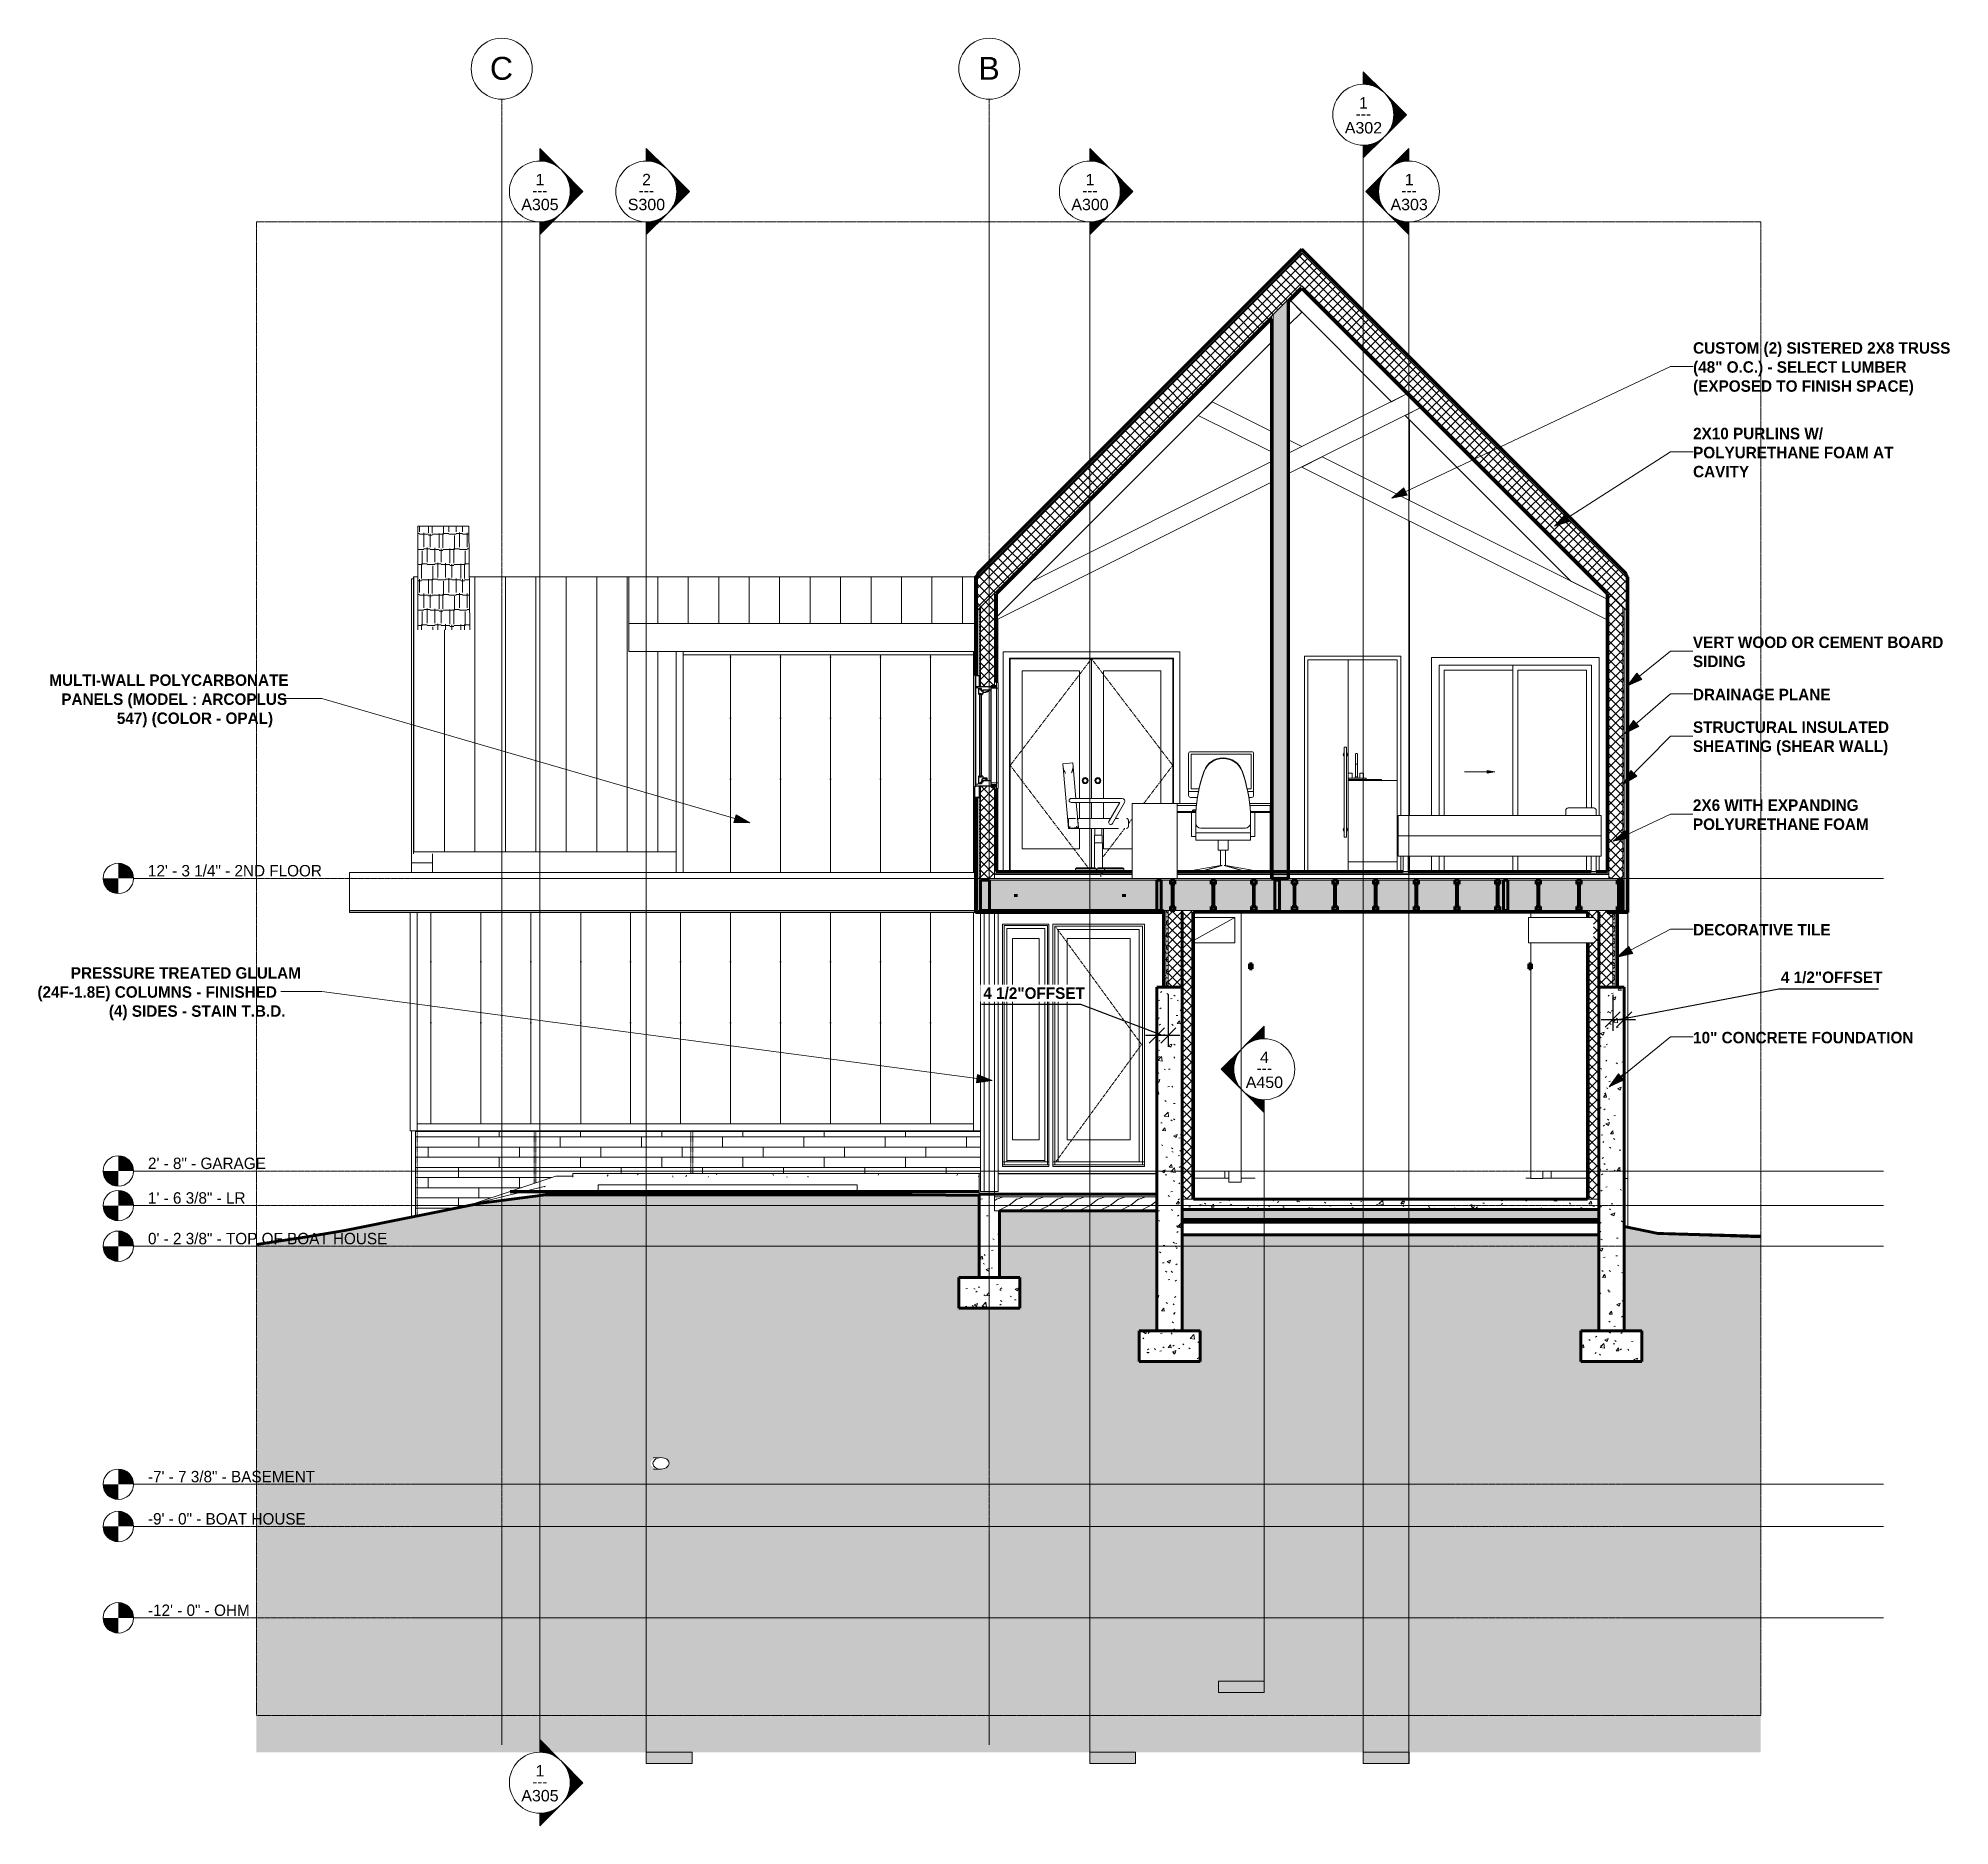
# Model space of a CAD drawing. Header units: inches. Extents: x -9046 to -7171, y -279 to 479.
# Drawn here: x -7924 to -7171, y -226 to 478 of the extents above; entities that cross this region are included whole.
import ezdxf

# ---------------------------------------------------------------- set-up
doc = ezdxf.new("R2010")
doc.units = ezdxf.units.IN
doc.header["$MEASUREMENT"] = 0
for name, pattern in [('Aligning Line 1_8_', [0.25, 0.125, -0.125]), ('Dash 1_16_', [0.125, 0.0625, -0.0625]), ('Grid Line 1_2_', [0.875, 0.5, -0.125, 0.125, -0.125])]:
    doc.linetypes.add(name, pattern=pattern)
for name, color, linetype, lineweight in [('A-ANNO-DIMS-1', 211, 'Continuous', 30), ('A-CLNG', 13, 'Continuous', 18), ('A-CLNG-1', 13, 'Continuous', 60), ('A-CLNG-PATT-1', 13, 'Continuous', 9), ('A-DETL-1', 90, 'Dash 1_16_', 9), ('A-DETL-GENF', 92, 'Continuous', 9), ('A-DETL-GENF-1', 92, 'Continuous', 18), ('A-DOOR', 31, 'Continuous', 18), ('A-DOOR-1', 31, 'Continuous', 9), ('A-DOOR-2', 31, 'Dash 1_16_', 9), ('A-DOOR-3', 31, 'Continuous', 60), ('A-DOOR-FRAM', 31, 'Continuous', 9), ('A-FLOR', 192, 'Continuous', 18), ('A-FLOR-1', 192, 'Continuous', 60), ('A-FLOR-LEVL', 51, 'Continuous', 9), ('A-FLOR-LEVL-1', 51, 'Grid Line 1_2_', 9), ('A-FLOR-MCUT', 51, 'Continuous', 18), ('A-FLOR-PATT-1', 8, 'Continuous', 9), ('A-GLAZ-1', 151, 'Continuous', 9), ('A-GLAZ-2', 151, 'Continuous', 30), ('A-GLAZ-CWMG', 51, 'Continuous', 9), ('A-ROOF', 132, 'Continuous', 18), ('A-ROOF-1', 132, 'Continuous', 60), ('A-ROOF-PATT-1', 132, 'Continuous', 9), ('A-WALL', 113, 'Continuous', 18), ('A-WALL-PATT-1', 111, 'Continuous', 9), ('C-TOPO', 7, 'Continuous', 9), ('C-TOPO-1', 7, 'Continuous', 60), ('C-TOPO-MAJR', 7, 'Continuous', 80), ('G-ANNO-SYMB', 111, 'Aligning Line 1_8_', 9), ('G-ANNO-SYMB-1', 111, 'Continuous', 9), ('G-ANNO-TEXT', 231, 'Continuous', 9), ('I-FURN', 30, 'Continuous', 9), ('I-WALL', 2, 'Continuous', 18), ('I-WALL-1', 2, 'Continuous', 60), ('M-HVAC-DUCT', 70, 'Continuous', 9), ('M-HVAC-DUCT-ANNO', 70, 'Continuous', 9), ('P-PIPE', 3, 'Continuous', 9), ('P-SANR-FIXT', 6, 'Continuous', 9), ('Q-CASE', 31, 'Continuous', 9), ('S-BEAM', 12, 'Continuous', 9), ('S-BEAM-1', 12, 'Continuous', 60), ('S-COLS', 52, 'Continuous', 9), ('S-FNDN', 32, 'Continuous', 18), ('S-FNDN-1', 32, 'Continuous', 60), ('S-FNDN-2', 32, 'Continuous', 9), ('S-GRID-1', 1, 'Grid Line 1_2_', 9), ('S-GRID-IDEN', 1, 'Continuous', 9)]:
    doc.layers.add(name, color=color, linetype=linetype, lineweight=lineweight)
doc.styles.add('Arial', font='arial.ttf', dxfattribs={"height": 9})
doc.styles.add('Arial_1', font='arial.ttf', dxfattribs={"height": 4.5})
doc.styles.add('Century Gothic', font='ufonts.com_century-gothic.ttf', dxfattribs={"height": 4.5})
doc.styles.add('Century Gothic_B', font='GOTHICB.TTF', dxfattribs={"height": 4.5})
doc.dimstyles.new('OD__1_4__Tol___1', dxfattribs={"dimscale": 12, "dimtxt": 4.698757, "dimasz": 0.5, "dimexe": 0.375, "dimexo": 0.25, "dimgap": 0.0625, "dimtad": 1, "dimrnd": 0.25, "dimzin": 3, "dimdsep": 46, "dimlunit": 4, "dimtxsty": 'Century Gothic_B', "dimblk1": 'OBLIQUE', "dimblk2": 'OBLIQUE', "dimsah": 1, "dimcen": 0.09, "dimdle": 0.375, "dimazin": 0, "dimtfac": 1, "dimtdec": 4, "dimtix": 1, "dimtmove": 1, "dimatfit": 3, "dimfxl": 1, "dimtvp": 1, "dimtfill": 1, "dimfrac": 2, "dimtolj": 1, "dimtzin": 0, "dimlwd": 30, "dimlwe": 30, "dimarcsym": 2})
pattern_1 = [(0, (-7549.7363, 124.937), (15.36, 3.84), [0.634, -10.886, 0.634, -10.886, -61.44]), (0, (-7549.7363, 124.937), (15.36, 3.84), [-23.04, 0.634, -22.406, 0.634, -10.886, -26.88]), (0, (-7549.7363, 124.937), (15.36, 3.84), [-57.6, 0.634, -7.046, 0.634, -18.566]), (120, (-7543.9763, 126.857), (-11.005538, 11.38215), [0.634, -10.886, 0.634, -10.886, -61.44]), (120, (-7543.9763, 126.857), (-11.005538, 11.38215), [-23.04, 0.634, -22.406, 0.634, -10.886, -26.88]), (120, (-7543.9763, 126.857), (-11.005538, 11.38215), [-57.6, 0.634, -7.046, 0.634, -18.566]), (240, (-7542.0563, 134.537), (-4.354462, -15.22215), [0.634, -10.886, 0.634, -10.886, -61.44]), (240, (-7542.0563, 134.537), (-4.354462, -15.22215), [-23.04, 0.634, -22.406, 0.634, -10.886, -26.88]), (240, (-7542.0563, 134.537), (-4.354462, -15.22215), [-57.6, 0.634, -7.046, 0.634, -18.566])]
pattern_2 = [(45, (-7549.7363, 124.937), (-1.856155, 1.856155), []), (135, (-7549.7363, 124.937), (-1.856155, -1.856155), [])]
pattern_3 = [(0, (-7549.7363, 124.937), (0, 2.399), []), (315, (-7549.7363, 124.937), (2.398506, 0), [3.393, -3.393]), (45, (-7549.7363, 124.937), (2.398506, 0), [3.393, -3.393])]
pattern_4 = [(216.87, (-7546.5383, 132.934), (23.989771, 15.993643), [3.998, -35.986]), (206.565, (-7541.7393, 130.535), (-7.99708, -7.99662), [8.941, -8.941]), (198.435, (-7541.7393, 126.537), (-15.993845, -7.997098), [5.058, -20.23])]
pattern_5 = [(50, (-7549.736, 124.937), (13.77135, -1.20496), [1.44, -15.84]), (355, (-7549.736, 124.937), (-2.6644, 14.4422), [1.152, -12.672]), (100.451, (-7548.589, 124.837), (11.1071, 13.23737), [1.224, -13.462]), (46.184, (-7549.736, 128.777), (20.4913, -3.17785), [2.16, -23.76]), (96.636, (-7548.03, 128.513), (17.9459, 18.7032), [1.836, -20.193]), (351.184, (-7549.736, 128.777), (17.9454, 18.7026), [1.728, -19.008]), (21, (-7547.816, 127.817), (11.4605, -7.73037), [1.44, -15.84]), (326, (-7547.816, 127.817), (4.67135, 13.92315), [1.152, -12.672]), (71.451, (-7546.861, 127.173), (16.13207, 6.19284), [1.224, -13.462]), (37.5, (-7549.7363, 124.937), (0.23312, 6.39175), [0.634, -11.885, 0.634, -12.23, -12.72]), (37.5, (-7549.7363, 124.937), (0.23312, 6.39175), [-25.382, 0.634, -12.086]), (7.5, (-7549.736, 124.937), (5.05073, 7.57304), [0.634, -6.701, 0.634, -11.597, -4.848]), (7.5, (-7549.736, 124.937), (5.05073, 7.57304), [-19.565, 0.634, -4.214]), (327.5, (-7554.0183, 124.937), (10.24958, -0.43289), [0.634, -4.166, 0.634, -14.342, -19.872]), (327.5, (-7554.0183, 124.937), (10.24958, -0.43289), [-19.776, 0.634, -19.238]), (317.5, (-7555.938, 124.937), (11.1974, 1.92214), [0.634, -5.606, 0.634, -9.312, -14.112]), (317.5, (-7555.938, 124.937), (11.1974, 1.92214), [-16.186, 0.634, -13.478])]
pattern_6 = [(161.57, (-7549.4963, 125.177), (-1.9204512, 0.0001504), [0, -13.661, 1.517, 0]), (18.43, (-7549.9763, 125.177), (-1.9204512, -0.0001504), [0, -13.661, 1.517, 0]), (108.43, (-7549.4963, 125.177), (0.9599691, -4.8007366), [4.553, -10.625]), (71.57, (-7549.9763, 125.177), (0.9599691, 4.8007366), [4.553, -10.625])]
pattern_7 = [(0, (-7549.7363, 124.937), (7.68, 1.92), [0.634, -5.126, 0.634, -5.126, -30.72]), (0, (-7549.7363, 124.937), (7.68, 1.92), [-11.52, 0.634, -10.886, 0.634, -5.126, -13.44]), (0, (-7549.7363, 124.937), (7.68, 1.92), [-28.8, 0.634, -3.206, 0.634, -8.966]), (120, (-7546.8563, 125.897), (-5.502769, 5.691075), [0.634, -5.126, 0.634, -5.126, -30.72]), (120, (-7546.8563, 125.897), (-5.502769, 5.691075), [-11.52, 0.634, -10.886, 0.634, -5.126, -13.44]), (120, (-7546.8563, 125.897), (-5.502769, 5.691075), [-28.8, 0.634, -3.206, 0.634, -8.966]), (240, (-7545.8963, 129.737), (-2.177231, -7.611075), [0.634, -5.126, 0.634, -5.126, -30.72]), (240, (-7545.8963, 129.737), (-2.177231, -7.611075), [-11.52, 0.634, -10.886, 0.634, -5.126, -13.44]), (240, (-7545.8963, 129.737), (-2.177231, -7.611075), [-28.8, 0.634, -3.206, 0.634, -8.966])]

msp = doc.modelspace()

# ---------------------------------------------------------------- texts
at = {"layer": 'A-FLOR-LEVL', "char_height": 4.5, "attachment_point": 1, "style": 'Century Gothic'}
for s, insert, width in [('12\' - 3 1/4" - 2ND FLOOR', (-7880.84299, 152.52539), 87.567), ('2\' - 8" - GARAGE', (-7880.84299, 37.27539), 59.388), ('1\' - 6 3/8" - LR', (-7880.84299, 23.65039), 48.3285), ('0\' - 2 3/8" - TOP OF BOAT HOUSE', (-7880.84299, 7.65039), 116.5035), ('-7\' - 7 3/8" - BASEMENT', (-7880.84299, -86.09961), 81.0525), ('-9\' - 0" - BOAT HOUSE', (-7880.84299, -102.72461), 75.9015), ('-12\' - 0" - OHM', (-7880.84299, -138.72461), 52.2675)]:
    msp.add_mtext(s, dxfattribs=dict(at, insert=insert, width=width))
at = {"layer": 'G-ANNO-SYMB-1', "char_height": 4.5, "attachment_point": 1}
for s, insert, width, style in [('1', (-7403.92994, 454.93991), 4.242, 'Arial_1'), ('A302', (-7409.55198, 445.12178), 17.877, 'Arial_1'), ('---', (-7405.25559, 450.68656), 7.7265, 'Century Gothic'), ('1', (-7728.20642, 424.72417), 4.242, 'Arial_1'), ('2', (-7686.26941, 424.72417), 4.242, 'Arial_1'), ('1', (-7511.60881, 424.72417), 4.242, 'Arial_1'), ('1', (-7385.92994, 424.72417), 4.242, 'Arial_1'), ('A305', (-7733.82846, 414.90605), 17.877, 'Arial_1'), ('---', (-7729.53207, 420.47082), 7.7265, 'Century Gothic'), ('S300', (-7691.89146, 414.90605), 17.877, 'Arial_1'), ('---', (-7687.59507, 420.47082), 7.7265, 'Century Gothic'), ('A300', (-7517.23086, 414.90605), 17.877, 'Arial_1'), ('---', (-7512.93447, 420.47082), 7.7265, 'Century Gothic'), ('A303', (-7391.55198, 414.90605), 17.877, 'Arial_1'), ('---', (-7387.25559, 420.47082), 7.7265, 'Century Gothic'), ('4', (-7442.92994, 79.02595), 4.242, 'Arial_1'), ('A450', (-7448.55198, 69.20783), 17.877, 'Arial_1'), ('---', (-7444.25559, 74.7726), 7.7265, 'Century Gothic'), ('1', (-7728.20642, -201.94477), 4.242, 'Arial_1'), ('---', (-7729.53207, -206.19811), 7.7265, 'Century Gothic'), ('A305', (-7733.82846, -211.76289), 17.877, 'Arial_1')]:
    msp.add_mtext(s, dxfattribs=dict(at, insert=insert, width=width, style=style))
at = {"layer": 'G-ANNO-TEXT', "char_height": 4.5, "attachment_point": 1, "style": 'Century Gothic_B'}
for s, insert, width in [('CUSTOM (2) SISTERED 2X8 TRUSS', (-7272.39602, 358.40408), 117.1095), ('(48" O.C.) - SELECT LUMBER', (-7272.39602, 350.90408), 99.081), ('(EXPOSED TO FINISH SPACE)', (-7272.39602, 343.40408), 103.1715), ('2X10 PURLINS W/', (-7272.39602, 324.71995), 62.418), ('POLYURETHANE FOAM AT', (-7272.39602, 317.21995), 92.8695), ('CAVITY', (-7272.39602, 309.71995), 27.4215), ('VERT WOOD OR CEMENT BOARD', (-7272.45852, 242.47721), 119.2305), ('SIDING', (-7272.45852, 234.97721), 26.058), ('MULTI-WALL POLYCARBONATE', (-7919.72745, 227.58494), 110.595), ('PANELS (MODEL : ARCOPLUS', (-7914.97745, 220.08494), 104.838), ('DRAINAGE PLANE', (-7272.45852, 221.92391), 65.448), ('547) (COLOR - OPAL)', (-7893.10245, 212.58494), 78.3255), ('STRUCTURAL INSULATED', (-7272.45852, 209.06699), 85.5975), ('SHEATING (SHEAR WALL)', (-7272.45852, 201.56699), 89.991), ('2X6 WITH EXPANDING', (-7272.45852, 178.34066), 81.0525), ('POLYURETHANE FOAM', (-7272.45852, 170.84066), 81.81), ('DECORATIVE TILE', (-7272.39602, 129.28103), 62.115), ('PRESSURE TREATED GLULAM', (-7911.23237, 112.25404), 100.293), ('(24F-1.8E) COLUMNS - FINISHED', (-7924.35737, 104.75404), 116.2005), ('(4) SIDES - STAIN T.B.D.', (-7896.23237, 97.25404), 82.113), ('10" CONCRETE FOUNDATION', (-7272.39602, 86.79239), 105.747)]:
    msp.add_mtext(s, dxfattribs=dict(at, insert=insert, width=width))
at = {"layer": 'S-GRID-IDEN', "char_height": 9, "attachment_point": 1, "style": 'Arial'}
for s, insert, width in [('C', (-7746.17816, 470.78882), 11.0595), ('B', (-7553.8002, 470.78882), 10.1505)]:
    msp.add_mtext(s, dxfattribs=dict(at, insert=insert, width=width))

# ---------------------------------------------------------------- blocks, each defined once
blk = doc.blocks.new('Walls 1 - Walls 1-1121987-BUILDING SECTION - EAST_WEST - LOOKING NORTH')
at = {"layer": 'A-WALL-PATT-1'}
h = blk.add_hatch(dxfattribs=at)
h.set_pattern_fill('FP_39', color=256, style=0, pattern_type=2)
h.set_pattern_definition([(0, (8413.069, 151), (12.75, 5.991), [3, -2.5, 3.5, -1.5, -6.5]), (0, (8413.069, 151), (12.75, 5.991), [-10.5, 4.5, -2]), (0, (8416.069, 151.25), (12.75, 5.991), [2.5, -9.5, 2, -3]), (0, (8422.069, 150.626), (12.75, 5.991), [1.5, -15.5]), (90, (8413.069, 151), (-4.25, 5.991), [5.741, -18.222]), (90, (8416.069, 151), (-4.25, 5.991), [5.616, -18.347]), (90, (8418.569, 151), (-4.25, 5.991), [5.242, -18.721]), (90, (8422.069, 150.626), (-4.25, 5.991), [5.741, -18.222]), (90, (8423.569, 150.626), (-4.25, 5.991), [5.741, -18.222]), (90, (8428.069, 151), (-4.25, 5.991), [5.492, -18.472])])
h.paths.add_polyline_path([(8422.02, 245.11), (8421.57, 286), (8401.57, 286), (8401.57, 245.11)], flags=0)
at = {"layer": 'A-WALL'}
for p, q in [((8401.57, 286), (8421.57, 286)), ((8401.57, 286), (8401.57, 245.11)), ((8421.57, 286), (8422.02, 245.11))]:
    blk.add_line(p, q, dxfattribs=at)
blk = doc.blocks.new('Bed-Standard - King 78_ x 80_-1391540-BUILDING SECTION - EAST_WEST - LOOKING NORTH')
at = {"layer": 'I-FURN'}
for p, q in [((8853.57, 174), (8853.57, 172)), ((8864.57, 175), (8854.57, 175)), ((8865.57, 172), (8865.57, 174)), ((8787.57, 172), (8787.57, 164)), ((8787.57, 172), (8788.57, 172)), ((8788.57, 172), (8866.57, 172)), ((8866.57, 172), (8867.57, 172)), ((8867.57, 164), (8867.57, 172)), ((8787.57, 164), (8787.57, 156)), ((8787.57, 164), (8788.57, 164)), ((8788.57, 164), (8787.57, 164)), ((8788.57, 164), (8866.57, 164)), ((8866.57, 164), (8788.57, 164)), ((8866.57, 164), (8867.57, 164)), ((8867.57, 164), (8866.57, 164)), ((8867.57, 156), (8867.57, 164)), ((8788.57, 156), (8787.57, 156)), ((8866.57, 156), (8788.57, 156)), ((8789.57, 156), (8789.57, 150)), ((8789.57, 156), (8789.57, 150)), ((8791.57, 150), (8791.57, 156)), ((8791.57, 150), (8791.57, 156)), ((8863.57, 156), (8863.57, 150)), ((8863.57, 156), (8863.57, 150)), ((8865.57, 150), (8865.57, 156)), ((8865.57, 150), (8865.57, 156)), ((8867.57, 156), (8866.57, 156)), ((8790.57, 150), (8789.59, 150)), ((8791.54, 150), (8790.57, 150)), ((8864.57, 150), (8863.59, 150)), ((8865.54, 150), (8864.57, 150))]:
    blk.add_line(p, q, dxfattribs=at)
for centre, start, end in [((8854.57, 174), 90, 180), ((8864.57, 174), 0, 90)]:
    blk.add_arc(centre, 1, start, end, dxfattribs=at)
blk = doc.blocks.new('Rectangular Mullion - Profile_Polycarbonate_right-2452945-BUILDING SECTION - EAST_WEST - LOOKING NORTH')
at = {"layer": 'A-GLAZ-CWMG'}
for p, q in [((8620.38, 149.62), (8620.38, 236.66)), ((8620.38, 47.87), (8620.38, 133.87)), ((8623.13, 47.87), (8620.38, 47.87))]:
    blk.add_line(p, q, dxfattribs=at)
blk = doc.blocks.new('Rectangular Mullion - Profile_Polycarbonate_Upper and left-2452932-BUILDING SECTION - EAST_WEST - LOOKING NORTH')
at = {"layer": 'A-GLAZ-CWMG'}
for p, q in [((8398.57, 133.87), (8398.57, 47.87)), ((8401.32, 133.87), (8401.32, 47.87)), ((8401.32, 47.87), (8398.57, 47.87))]:
    blk.add_line(p, q, dxfattribs=at)
blk = doc.blocks.new('Rectangular Mullion - Profile_Polycarbonate_Upper and left-2452946-BUILDING SECTION - EAST_WEST - LOOKING NORTH')
at = {"layer": 'A-GLAZ-CWMG'}
for p, q in [((8503.32, 236.66), (8503.32, 149.62)), ((8506.07, 236.66), (8506.07, 149.62))]:
    blk.add_line(p, q, dxfattribs=at)
blk = doc.blocks.new('Garage Door - GARAGE-1873520-BUILDING SECTION - EAST_WEST - LOOKING NORTH')
at = {"layer": 'A-DOOR-3'}
for p, q in [((8730.04, 113.63), (8729.04, 113.63)), ((8729.04, 113.63), (8729.04, 111.63)), ((8730.04, 111.63), (8730.04, 113.63)), ((8840.1, 113.63), (8839.1, 113.63)), ((8839.1, 113.63), (8839.1, 111.63)), ((8840.1, 111.63), (8840.1, 113.63)), ((8729.04, 111.63), (8730.04, 111.63)), ((8839.1, 111.63), (8840.1, 111.63))]:
    blk.add_line(p, q, dxfattribs=at)
blk = doc.blocks.new('Window-Casement-Andersen-A_Series - ACW3434-2462283-BUILDING SECTION - EAST_WEST - LOOKING NORTH')
at = {"layer": 'A-GLAZ-1'}
for p, q in [((8622.77, 219.56), (8622.77, 187.74)), ((8622.89, 220.04), (8622.89, 219.56)), ((8622.89, 219.71), (8623.41, 219.71)), ((8622.89, 219.56), (8622.89, 187.74)), ((8623.41, 219.56), (8623.41, 220.04)), ((8623.41, 219.56), (8623.41, 187.74)), ((8623.54, 219.56), (8623.54, 187.74)), ((8627.19, 222.84), (8629.38, 222.84)), ((8627.19, 184.25), (8627.19, 222.84)), ((8627.19, 222.16), (8629.38, 222.16)), ((8629.38, 224.41), (8630.01, 224.41)), ((8629.38, 182.69), (8629.38, 224.41)), ((8629.38, 222.84), (8629.38, 184.25)), ((8629.38, 222.16), (8630.01, 222.16)), ((8630.01, 224.41), (8630.01, 182.69)), ((8622.89, 187.24), (8622.89, 187.74)), ((8622.89, 187.57), (8623.41, 187.57)), ((8623.41, 187.74), (8623.41, 187.24)), ((8627.19, 184.94), (8629.38, 184.94)), ((8629.38, 184.25), (8627.19, 184.25)), ((8629.38, 184.94), (8630.01, 184.94)), ((8630.01, 182.69), (8629.38, 182.69))]:
    blk.add_line(p, q, dxfattribs=at)
at = {"layer": 'A-GLAZ-2'}
for p, q in [((8621.13, 227.13), (8622.63, 227.13)), ((8621.13, 227.13), (8622.63, 227.13)), ((8621.13, 183.49), (8621.13, 227.13)), ((8621.13, 226.63), (8621.13, 226.25)), ((8621.13, 226.25), (8621.13, 222.63)), ((8622.63, 227.13), (8622.63, 222.88)), ((8621.13, 222.63), (8621.32, 222.63)), ((8621.32, 222.88), (8627.19, 222.88)), ((8621.32, 183.63), (8621.32, 222.88)), ((8622.86, 222.08), (8621.32, 222.25)), ((8622.39, 219.75), (8622.39, 221.89)), ((8622.39, 221.89), (8622.87, 221.81)), ((8622.72, 219.56), (8622.39, 219.75)), ((8622.77, 219.56), (8622.72, 219.56)), ((8622.77, 220.04), (8623.54, 220.04)), ((8622.77, 220.04), (8622.77, 219.56)), ((8623.5, 222.08), (8622.86, 222.08)), ((8622.87, 221.81), (8622.87, 221.64)), ((8622.87, 221.64), (8623.37, 221.64)), ((8623.37, 221.64), (8623.37, 221.12)), ((8623.37, 221.12), (8623.98, 221.12)), ((8623.5, 221.31), (8623.5, 222.08)), ((8623.98, 221.31), (8623.5, 221.31)), ((8623.54, 220.04), (8623.54, 219.56)), ((8623.66, 219.56), (8623.54, 219.56)), ((8623.98, 219.88), (8623.66, 219.56)), ((8623.98, 221.44), (8623.98, 219.88)), ((8627.04, 221.44), (8623.98, 221.44)), ((8625.17, 220.4), (8623.98, 220.4)), ((8625.98, 220.76), (8625.17, 220.76)), ((8625.17, 220.76), (8625.17, 220.4)), ((8625.98, 221.44), (8625.98, 220.76)), ((8627.19, 221.6), (8627.04, 221.44)), ((8627.19, 222.88), (8627.19, 183.63)), ((8620.82, 183.44), (8621.32, 183.53)), ((8620.82, 179.13), (8620.82, 183.44)), ((8621.32, 183.53), (8621.13, 183.49)), ((8622.86, 184.43), (8621.32, 184.25)), ((8627.19, 183.63), (8621.32, 183.63)), ((8621.32, 183.63), (8621.32, 183.53)), ((8621.32, 183.53), (8621.32, 183.63)), ((8622.39, 187.54), (8622.72, 187.74)), ((8622.39, 184.61), (8622.39, 187.54)), ((8622.7, 184.66), (8622.39, 184.61)), ((8622.63, 183.63), (8622.63, 182)), ((8622.63, 183.63), (8622.63, 179.13)), ((8622.87, 184.66), (8622.7, 184.66)), ((8622.72, 187.74), (8622.77, 187.74)), ((8622.77, 187.74), (8622.77, 187.24)), ((8622.77, 187.24), (8623.54, 187.24)), ((8623.5, 184.43), (8622.86, 184.43)), ((8623.37, 184.86), (8622.87, 184.86)), ((8622.87, 184.86), (8622.87, 184.66)), ((8623.61, 185.45), (8623.37, 185.45)), ((8623.37, 185.45), (8623.37, 184.86)), ((8623.5, 185.19), (8623.5, 184.43)), ((8623.97, 185.19), (8623.5, 185.19)), ((8623.54, 187.24), (8623.54, 187.74)), ((8623.54, 187.74), (8623.67, 187.74)), ((8623.98, 186.32), (8623.61, 186.32)), ((8623.61, 186.32), (8623.61, 185.45)), ((8623.67, 187.74), (8623.98, 187.44)), ((8627.04, 185.65), (8623.97, 185.65)), ((8623.97, 185.65), (8623.97, 185.19)), ((8623.98, 187.44), (8623.98, 186.32)), ((8623.98, 186.81), (8625.18, 186.81)), ((8623.98, 186.54), (8624.41, 186.54)), ((8624.41, 186.54), (8625.17, 186.34)), ((8625.17, 186.34), (8625.17, 185.65)), ((8625.18, 186.81), (8625.18, 186.71)), ((8625.78, 186.71), (8625.18, 186.71)), ((8625.78, 185.65), (8625.78, 186.71)), ((8627.19, 185.49), (8627.04, 185.65)), ((8622.63, 179.13), (8620.82, 179.13)), ((8621.13, 179.13), (8622.63, 179.13))]:
    blk.add_line(p, q, dxfattribs=at)
blk = doc.blocks.new('Rectangular Mullion - Profile_Polycarbonate_Upper and left-1623115-BUILDING SECTION - EAST_WEST - LOOKING NORTH')
at = {"layer": 'A-GLAZ-CWMG'}
for p, q in [((8506.07, 235.35), (8506.07, 236.66)), ((8620.38, 235.35), (8506.07, 235.35)), ((8620.38, 236.66), (8620.38, 235.35))]:
    blk.add_line(p, q, dxfattribs=at)
blk = doc.blocks.new('Plywood Web Joist - 11 7_8_ TJI110 _ 16_ O_C_-1941013-BUILDING SECTION - EAST_WEST - LOOKING NORTH')
at = {"layer": 'S-BEAM-1'}
for p, q in [((8873.88, 146.5), (8873.88, 145)), ((8875.63, 146.5), (8873.88, 146.5)), ((8873.88, 145), (8874.57, 145)), ((8874.57, 145), (8874.57, 145.25)), ((8874.57, 145.25), (8874.94, 145.25)), ((8874.57, 145.25), (8874.57, 135.9)), ((8874.94, 145.25), (8874.57, 145.25)), ((8874.94, 145.25), (8874.94, 145)), ((8874.94, 135.9), (8874.94, 145.25)), ((8874.94, 145), (8875.63, 145)), ((8875.63, 145), (8875.63, 146.5)), ((8874.57, 136.12), (8873.88, 136.12)), ((8873.88, 136.12), (8873.88, 134.62)), ((8874.57, 135.9), (8874.57, 136.12)), ((8874.94, 135.9), (8874.57, 135.9)), ((8874.57, 135.9), (8874.94, 135.9)), ((8875.63, 136.12), (8874.94, 136.12)), ((8874.94, 136.12), (8874.94, 135.9)), ((8875.63, 134.62), (8875.63, 136.12)), ((8873.88, 134.62), (8875.63, 134.62))]:
    blk.add_line(p, q, dxfattribs=at)
blk = doc.blocks.new('LVL-Laminated Veneer Lumber - 1 3_4_x11 7_8_ LVL-1959902-BUILDING SECTION - EAST_WEST - LOOKING NORTH')
at = {"layer": 'S-BEAM-1'}
for p, q in [((8694.32, 146.5), (8692.57, 146.5)), ((8692.57, 146.5), (8692.57, 134.62)), ((8694.32, 134.62), (8694.32, 146.5)), ((8692.57, 134.62), (8694.32, 134.62))]:
    blk.add_line(p, q, dxfattribs=at)
blk = doc.blocks.new('LVL-Laminated Veneer Lumber - _2_-1 3_4_ x 11 7_8_ LVL-1960504-BUILDING SECTION - EAST_WEST - LOOKING NORTH')
at = {"layer": 'S-BEAM-1'}
for p, q in [((8626.63, 146.5), (8623.13, 146.5)), ((8623.13, 146.5), (8623.13, 134.62)), ((8626.63, 134.62), (8626.63, 146.5)), ((8623.13, 134.62), (8626.63, 134.62))]:
    blk.add_line(p, q, dxfattribs=at)
blk = doc.blocks.new('Door-Interior-Double-Full Glass-Wood - 5_4x7-2414907-BUILDING SECTION - EAST_WEST - LOOKING NORTH')
at = {"layer": 'A-DOOR-1'}
for p, q in [((8632.07, 236.5), (8632.07, 150)), ((8701.57, 236.5), (8632.07, 236.5)), ((8634.57, 234), (8634.57, 150)), ((8634.57, 234), (8699.07, 234)), ((8634.82, 233.75), (8634.82, 150)), ((8666.76, 233.75), (8634.82, 233.75)), ((8666.76, 178.75), (8666.76, 233.75)), ((8698.82, 233.75), (8666.88, 233.75)), ((8666.88, 233.75), (8666.88, 178.75)), ((8698.82, 176.78), (8698.82, 233.75)), ((8699.07, 234), (8699.07, 176.78)), ((8701.57, 176.78), (8701.57, 236.5)), ((8639.57, 158.88), (8639.57, 229.06)), ((8639.57, 229.06), (8662.07, 229.06)), ((8662.07, 229.06), (8662.07, 178.75)), ((8671.57, 178.75), (8671.57, 229.06)), ((8671.57, 229.06), (8694.07, 229.06)), ((8694.07, 229.06), (8694.07, 176.78)), ((8662.07, 177.17), (8662.07, 170.87)), ((8666.76, 170.87), (8666.76, 177.17)), ((8666.88, 177.17), (8666.88, 170.87)), ((8671.57, 170.87), (8671.57, 177.17)), ((8662.07, 166.94), (8662.07, 158.88)), ((8666.76, 151.38), (8666.76, 166.94)), ((8666.88, 166.94), (8666.88, 151.38)), ((8671.57, 158.88), (8671.57, 166.94)), ((8662.07, 158.88), (8639.57, 158.88)), ((8682.83, 158.88), (8671.57, 158.88)), ((8666.76, 150), (8666.76, 150.2)), ((8666.88, 150.2), (8666.88, 150))]:
    blk.add_line(p, q, dxfattribs=at)
for centre, radius, start, end in [((8664.32, 185.75), 1.18, 0, 180), ((8664.32, 185.75), 1.18, 180, 0), ((8664.32, 185.75), 0.984, 0, 180), ((8664.32, 185.75), 0.984, 180, 0), ((8664.32, 185.75), 0.806, 0, 180), ((8664.32, 185.75), 0.806, 180, 0), ((8669.32, 185.75), 1.18, 0, 180), ((8669.32, 185.75), 1.18, 180, 360), ((8669.32, 185.75), 0.984, 360, 180), ((8669.32, 185.75), 0.984, 180, 360), ((8669.32, 185.75), 0.806, 360, 180), ((8669.32, 185.75), 0.806, 180, 360)]:
    blk.add_arc(centre, radius, start, end, dxfattribs=at)
at = {"layer": 'A-DOOR-2'}
for p, q in [((8666.82, 233.75), (8634.82, 191.75)), ((8666.82, 233.75), (8698.82, 191.75)), ((8634.82, 191.75), (8665.57, 151.38)), ((8698.82, 191.75), (8687.41, 176.78)), ((8679.91, 166.94), (8671.11, 155.38)), ((8682.83, 170.76), (8681.34, 168.81)), ((8666.47, 150.2), (8666.63, 150)), ((8667.16, 150.2), (8667.01, 150))]:
    blk.add_line(p, q, dxfattribs=at)
at = {"layer": 'A-DOOR-FRAM'}
for p, q in [((8634.82, 233.75), (8634.82, 150)), ((8634.82, 233.75), (8666.76, 233.75)), ((8666.76, 233.75), (8666.88, 233.75)), ((8666.88, 233.75), (8698.82, 233.75)), ((8698.82, 233.75), (8698.82, 176.78)), ((8666.76, 233.25), (8666.88, 233.25))]:
    blk.add_line(p, q, dxfattribs=at)
blk = doc.blocks.new('LVL-Laminated Veneer Lumber - 1 3_4_x11 7_8_ LVL-1952806-BUILDING SECTION - EAST_WEST - LOOKING NORTH')
at = {"layer": 'S-BEAM-1'}
for p, q in [((8876.07, 146.5), (8874.32, 146.5)), ((8874.32, 146.5), (8874.32, 134.62)), ((8876.07, 134.62), (8876.07, 146.5)), ((8874.32, 134.62), (8876.07, 134.62))]:
    blk.add_line(p, q, dxfattribs=at)
blk = doc.blocks.new('Structural Stiffeners 1 - Structural Stiffeners 1-1941439-BUILDING SECTION - EAST_WEST - LOOKING NORTH')
at = {"layer": 'S-BEAM-1'}
for p, q in [((8637.72, 140.56), (8636.37, 140.56)), ((8636.37, 140.56), (8636.37, 140.5)), ((8636.37, 140.5), (8637.72, 140.5)), ((8637.72, 140.5), (8637.72, 140.56)), ((8680.29, 140.56), (8678.94, 140.56)), ((8678.94, 140.56), (8678.94, 140.5)), ((8678.94, 140.5), (8680.29, 140.5)), ((8680.29, 140.5), (8680.29, 140.56))]:
    blk.add_line(p, q, dxfattribs=at)
blk = doc.blocks.new('Truss - Truss-2014843-BUILDING SECTION - EAST_WEST - LOOKING NORTH')
at = {"layer": 'S-BEAM'}
for p, q in [((8744.44, 365.17), (8749.6, 370.32)), ((8749.6, 370.32), (8745, 374.92)), ((8745, 374.92), (8784.92, 335)), ((8629.38, 250.1), (8737.69, 358.42)), ((8714.28, 335), (8708.88, 329.6)), ((8737.69, 323.29), (8714.28, 335)), ((8791.05, 338.06), (8744.44, 314.76)), ((8744.44, 306.66), (8796.45, 332.66)), ((8784.92, 335), (8791.05, 338.06)), ((8796.45, 332.66), (8790.33, 329.6)), ((8708.88, 329.6), (8737.69, 315.19)), ((8790.33, 329.6), (8855.56, 264.36)), ((8749.6, 317.34), (8744.44, 319.92)), ((8744.44, 314.76), (8749.6, 317.34)), ((8737.69, 311.39), (8643.64, 264.36)), ((8757.71, 313.29), (8749.6, 309.23)), ((8749.6, 309.23), (8869.82, 249.12)), ((8869.82, 257.23), (8757.71, 313.29)), ((8629.38, 249.12), (8737.69, 303.28)), ((8643.64, 264.36), (8629.38, 250.1)), ((8855.56, 264.36), (8869.82, 257.23))]:
    blk.add_line(p, q, dxfattribs=at)
blk = doc.blocks.new('OD_CW_Base Cabinet - OD_CW_Base Cabinet-2143114-BUILDING SECTION - EAST_WEST - LOOKING NORTH')
at = {"layer": 'Q-CASE'}
for p, q in [((8787.24, 185.75), (8767.95, 185.75)), ((8767.95, 153.75), (8787.24, 153.75))]:
    blk.add_line(p, q, dxfattribs=at)
blk = doc.blocks.new('Sliding_Door_Pocket_door_-_Wood_8628 - 3X7-2102463-BUILDING SECTION - EAST_WEST - LOOKING NORTH')
at = {"layer": 'A-DOOR'}
for p, q in [((8788.62, 234.73), (8750.65, 234.73)), ((8750.65, 234.73), (8750.65, 150)), ((8752.03, 150), (8752.03, 233.36)), ((8752.03, 233.36), (8787.24, 233.36)), ((8767.95, 233.36), (8767.95, 150)), ((8787.24, 233.36), (8787.24, 150)), ((8788.62, 234.73), (8788.62, 172)), ((8788.62, 156), (8788.62, 150))]:
    blk.add_line(p, q, dxfattribs=at)
at = {"layer": 'A-DOOR-1'}
for p, q in [((8766.29, 198.96), (8766.29, 163.53)), ((8766.29, 198.96), (8767.24, 198.96)), ((8767.24, 163.53), (8767.24, 198.96)), ((8767.24, 163.53), (8766.29, 163.53))]:
    blk.add_line(p, q, dxfattribs=at)
for centre, start, end in [((8766.77, 196.01), 127.24264, 180), ((8766.77, 196.01), 180, 232.75736), ((8766.77, 196.01), 0, 52.75736), ((8766.77, 196.01), 307.24264, 0), ((8766.77, 166.48), 127.09322, 180), ((8766.77, 166.48), 180, 232.85475), ((8766.77, 166.48), 0, 52.90678), ((8766.77, 166.48), 307.14525, 0)]:
    blk.add_arc(centre, 0.787, start, end, dxfattribs=at)
blk = doc.blocks.new('M_Sink Vanity-Square - 500 x 440mm-1093262-BUILDING SECTION - EAST_WEST - LOOKING NORTH')
at = {"layer": 'P-SANR-FIXT'}
for p, q in [((8767.94, 188.75), (8769.44, 188.75)), ((8769.44, 186.74), (8769.44, 188.75)), ((8770.82, 194.94), (8770.82, 187.25)), ((8770.82, 193.63), (8770.82, 192.25)), ((8771.19, 192.25), (8770.83, 192.25)), ((8771.56, 192.25), (8771.19, 192.25)), ((8771.57, 187.25), (8771.57, 194.94)), ((8771.57, 192.25), (8771.57, 193.63)), ((8772.44, 188.75), (8772.44, 186.74)), ((8772.44, 188.75), (8773.94, 188.75)), ((8773.94, 186.74), (8773.94, 188.75)), ((8767.95, 186.74), (8768.69, 186.74)), ((8767.95, 186.25), (8777.72, 186.25)), ((8768.69, 186.74), (8773.19, 186.74)), ((8770.69, 187.25), (8770.69, 186.74)), ((8770.69, 187.25), (8771.69, 187.25)), ((8771.69, 186.74), (8771.69, 187.25)), ((8773.19, 186.74), (8774.19, 186.74)), ((8774.19, 186.74), (8774.93, 186.74)), ((8774.94, 186.25), (8774.94, 186.74)), ((8777.72, 186.25), (8781.04, 186.25)), ((8777.72, 185.75), (8777.72, 186.25)), ((8781.04, 185.75), (8781.04, 186.25)), ((8781.07, 185.75), (8781.07, 186.25))]:
    blk.add_line(p, q, dxfattribs=at)
at = {"layer": 'P-SANR-FIXT', "flags": 128}
for points in [[(8770.82, 196.12), (8770.82, 196.14), (8770.82, 196.15), (8770.82, 196.17), (8770.82, 196.18)], [(8770.82, 196.06), (8770.82, 196.08), (8770.82, 196.09), (8770.82, 196.1), (8770.82, 196.11), (8770.82, 196.11), (8770.82, 196.12), (8770.82, 196.12), (8770.82, 196.12), (8770.82, 196.12)], [(8770.82, 196.12), (8770.82, 196.12), (8770.82, 196.12), (8770.82, 196.11), (8770.82, 196.09), (8770.82, 196.08), (8770.82, 196.05), (8770.82, 196.03), (8770.82, 196), (8770.82, 195.96), (8770.82, 195.93), (8770.82, 195.89), (8770.82, 195.84), (8770.82, 195.79), (8770.82, 195.74), (8770.82, 195.69), (8770.82, 195.63), (8770.82, 195.57), (8770.82, 195.5), (8770.82, 195.44), (8770.82, 195.37), (8770.82, 195.29), (8770.82, 195.22), (8770.82, 195.14), (8770.82, 195.06), (8770.82, 194.98), (8770.82, 194.89), (8770.82, 194.8), (8770.82, 194.71), (8770.82, 194.62), (8770.82, 194.53), (8770.82, 194.44), (8770.82, 194.34), (8770.82, 194.25), (8770.82, 194.15), (8770.82, 194.05), (8770.82, 193.95), (8770.82, 193.85), (8770.82, 193.75), (8770.82, 193.65), (8770.82, 193.63)], [(8770.82, 194.94), (8770.82, 194.98), (8770.82, 195.03), (8770.82, 195.08), (8770.82, 195.13), (8770.82, 195.17), (8770.82, 195.22), (8770.82, 195.27), (8770.82, 195.31), (8770.82, 195.36), (8770.82, 195.4), (8770.82, 195.44), (8770.82, 195.49), (8770.82, 195.53), (8770.82, 195.57), (8770.82, 195.61), (8770.82, 195.65), (8770.82, 195.68), (8770.82, 195.72), (8770.82, 195.76), (8770.82, 195.79), (8770.82, 195.82), (8770.82, 195.85), (8770.82, 195.88), (8770.82, 195.91), (8770.82, 195.94), (8770.82, 195.96), (8770.82, 195.98)], [(8770.83, 196.23), (8770.84, 196.24), (8770.84, 196.26), (8770.85, 196.27), (8770.86, 196.28), (8770.86, 196.3), (8770.87, 196.31), (8770.88, 196.32), (8770.88, 196.34), (8770.89, 196.35)], [(8770.91, 196.37), (8770.92, 196.38), (8770.93, 196.39), (8770.94, 196.4), (8770.96, 196.41), (8770.97, 196.42), (8770.98, 196.43), (8770.99, 196.44), (8771, 196.45), (8771.02, 196.46)], [(8771.04, 196.47), (8771.06, 196.47), (8771.07, 196.48), (8771.09, 196.48), (8771.1, 196.49), (8771.12, 196.49), (8771.13, 196.49), (8771.15, 196.5), (8771.16, 196.5), (8771.18, 196.5)], [(8771.21, 196.5), (8771.22, 196.5), (8771.24, 196.5), (8771.25, 196.5), (8771.27, 196.49), (8771.28, 196.49), (8771.3, 196.49), (8771.31, 196.48), (8771.33, 196.48), (8771.34, 196.47)], [(8771.37, 196.46), (8771.38, 196.45), (8771.39, 196.44), (8771.41, 196.43), (8771.42, 196.43), (8771.43, 196.42), (8771.44, 196.41), (8771.45, 196.4), (8771.46, 196.39), (8771.47, 196.38)], [(8771.49, 196.35), (8771.5, 196.34), (8771.51, 196.33), (8771.52, 196.31), (8771.53, 196.3), (8771.53, 196.29), (8771.54, 196.27), (8771.54, 196.26), (8771.55, 196.25), (8771.55, 196.23), (8771.56, 196.22)], [(8771.57, 196.16), (8771.57, 196.14), (8771.57, 196.13), (8771.57, 196.12)], [(8771.57, 196.12), (8771.57, 196.12), (8771.57, 196.12), (8771.57, 196.12), (8771.57, 196.11), (8771.57, 196.1), (8771.57, 196.09), (8771.57, 196.08), (8771.57, 196.06), (8771.57, 196.05), (8771.57, 196.03), (8771.57, 196.01), (8771.57, 195.99), (8771.57, 195.97), (8771.57, 195.94), (8771.57, 195.92), (8771.57, 195.89), (8771.57, 195.86), (8771.57, 195.83), (8771.57, 195.8), (8771.57, 195.76), (8771.57, 195.73), (8771.57, 195.69), (8771.57, 195.66), (8771.57, 195.62), (8771.57, 195.58), (8771.57, 195.54), (8771.57, 195.5), (8771.57, 195.45), (8771.57, 195.41), (8771.57, 195.37), (8771.57, 195.32), (8771.57, 195.28), (8771.57, 195.23), (8771.57, 195.19), (8771.57, 195.14), (8771.57, 195.09), (8771.57, 195.05), (8771.57, 195), (8771.57, 194.95), (8771.57, 194.94)], [(8771.57, 193.63), (8771.57, 193.72), (8771.57, 193.82), (8771.57, 193.92), (8771.57, 194.02), (8771.57, 194.12), (8771.57, 194.22), (8771.57, 194.32), (8771.57, 194.41), (8771.57, 194.51), (8771.57, 194.6), (8771.57, 194.69), (8771.57, 194.78), (8771.57, 194.87), (8771.57, 194.95), (8771.57, 195.04), (8771.57, 195.12), (8771.57, 195.2), (8771.57, 195.27), (8771.57, 195.35), (8771.57, 195.42), (8771.57, 195.49), (8771.57, 195.55), (8771.57, 195.61), (8771.57, 195.67), (8771.57, 195.73), (8771.57, 195.78), (8771.57, 195.83), (8771.57, 195.88), (8771.57, 195.92), (8771.57, 195.96), (8771.57, 195.99), (8771.57, 196.02), (8771.57, 196.05), (8771.57, 196.07), (8771.57, 196.09), (8771.57, 196.1), (8771.57, 196.11), (8771.57, 196.12), (8771.57, 196.12), (8771.57, 196.12)]]:
    blk.add_lwpolyline(points, dxfattribs=at)
blk = doc.blocks.new('L-shaped_office_desk_18130 - Desk office-2126147-BUILDING SECTION - EAST_WEST - LOOKING NORTH')
at = {"layer": 'I-FURN'}
for p, q in [((8705.07, 196.36), (8705.07, 181.5)), ((8729.87, 197.15), (8705.86, 197.15)), ((8706.05, 196.17), (8706.05, 182.49)), ((8729.68, 196.17), (8706.05, 196.17)), ((8706.05, 182.49), (8706.05, 196.17)), ((8706.05, 196.17), (8729.68, 196.17)), ((8729.68, 182.49), (8729.68, 196.17)), ((8729.68, 196.17), (8729.68, 182.49)), ((8730.66, 181.5), (8730.66, 196.36)), ((8708.93, 181.5), (8705.07, 181.5)), ((8705.07, 179.93), (8705.07, 181.5)), ((8705.07, 181.5), (8708.93, 181.5)), ((8706.05, 182.49), (8709.16, 182.49)), ((8709.16, 182.49), (8706.05, 182.49)), ((8728.14, 182.49), (8729.68, 182.49)), ((8729.68, 182.49), (8728.14, 182.49)), ((8730.66, 181.5), (8728.37, 181.5)), ((8728.37, 181.5), (8730.66, 181.5)), ((8730.66, 181.5), (8730.66, 179.93)), ((8682.83, 176.78), (8700.54, 176.78)), ((8682.83, 147.25), (8682.83, 176.78)), ((8708.22, 176.78), (8700.54, 176.78)), ((8700.54, 176.78), (8700.54, 147.25)), ((8700.54, 175.99), (8708.15, 175.99)), ((8700.54, 173.63), (8707.94, 173.63)), ((8706.15, 173.16), (8700.54, 173.16)), ((8705.86, 179.14), (8708.55, 179.14)), ((8706.55, 173.84), (8706.55, 174)), ((8706.55, 173.84), (8706.55, 173.72)), ((8707.5, 174.12), (8707.5, 174.09)), ((8707.53, 174.2), (8707.53, 174.17)), ((8707.63, 174.14), (8707.63, 174.19)), ((8707.63, 174.1), (8707.63, 174.08)), ((8707.79, 174.02), (8707.79, 174.15)), ((8728.75, 179.14), (8729.87, 179.14)), ((8737.69, 176.78), (8729.09, 176.78)), ((8729.16, 175.99), (8737.16, 175.99)), ((8729.37, 173.63), (8737.16, 173.63)), ((8737.16, 173.16), (8731.15, 173.16)), ((8737.16, 175.99), (8737.16, 150)), ((8737.16, 173.63), (8737.16, 173.16)), ((8682.83, 147.25), (8700.54, 147.25))]:
    blk.add_line(p, q, dxfattribs=at)
at = {"layer": 'I-FURN', "flags": 128}
blk.add_lwpolyline([(8706.55, 174.02), (8706.63, 174.06), (8706.7, 174.1), (8706.78, 174.14), (8706.86, 174.17), (8706.94, 174.2), (8707.02, 174.23), (8707.1, 174.25), (8707.19, 174.27), (8707.27, 174.28), (8707.36, 174.3), (8707.44, 174.31), (8707.53, 174.31), (8707.61, 174.31), (8707.7, 174.31), (8707.79, 174.31), (8707.87, 174.3), (8707.96, 174.29), (8708, 174.28)], dxfattribs=at)
at = {"layer": 'I-FURN'}
for centre, start, end in [((8705.86, 196.36), 90, 180), ((8729.87, 196.36), 0, 90), ((8705.86, 179.93), 180, 270), ((8729.87, 179.93), 270, 0)]:
    blk.add_arc(centre, 0.787, start, end, dxfattribs=at)
for centre, major_axis, start_param, end_param in [((8707.57, 174.15), (0.0997, 0), 1.452382, 2.49958), ((8707.47, 174.14), (0.0832, 0), 5.320704, 7.56341), ((8707.64, 174.15), (0.171, 0), 3.696715, 4.403284), ((8707.56, 174.19), (0.0662, 0), 0, 2.117967), ((8707.6, 174.2), (0.0714, 0), 3.206189, 5.136484), ((8707.57, 174.15), (0.0997, 0), 0.928783, 1.432881), ((8707.61, 174.12), (0.0671, 0), 4.403284, 5.021494), ((8707.69, 174.15), (0.0997, 0), 0.109774, 2.212809), ((8707.65, 174.12), (0.0671, 0), 4.403284, 5.021494), ((8707.62, 174.15), (0.171, 0), 5.021494, 6.39296)]:
    blk.add_ellipse(centre, major_axis=major_axis, ratio=0.275637, start_param=start_param, end_param=end_param, dxfattribs=at)
for points in [[(8707.53, 173.73), (8707.46, 173.73), (8707.31, 173.72), (8707.1, 173.71), (8706.91, 173.71), (8706.75, 173.72), (8706.64, 173.74), (8706.57, 173.78), (8706.55, 173.82), (8706.55, 173.84)], [(8707.73, 173.73), (8707.7, 173.73), (8707.63, 173.73), (8707.57, 173.73), (8707.53, 173.73)], [(8707.95, 173.72), (8707.88, 173.72), (8707.8, 173.73), (8707.73, 173.73)]]:
    blk.add_open_spline(points, degree=3, dxfattribs=at)
for points, knots in [([(8706.55, 173.72), (8706.55, 173.72), (8706.55, 173.72), (8706.56, 173.71), (8706.56, 173.71), (8706.57, 173.7), (8706.57, 173.69), (8706.58, 173.69), (8706.59, 173.68), (8706.59, 173.68), (8706.6, 173.67), (8706.61, 173.67), (8706.62, 173.66), (8706.63, 173.65), (8706.64, 173.65), (8706.66, 173.64), (8706.68, 173.63), (8706.7, 173.63), (8706.71, 173.63)], [0, 0, 0, 0, 0.125, 0.1875, 0.25, 0.3125, 0.375, 0.4375, 0.46875, 0.5, 0.53125, 0.5625, 0.625, 0.6875, 0.75, 0.8125, 0.875, 1, 1, 1, 1]), ([(8706.56, 173.71), (8706.56, 173.71), (8706.56, 173.71), (8706.55, 173.72), (8706.55, 173.72), (8706.55, 173.72)], [0.75, 0.75, 0.75, 0.75, 0.8125, 0.875, 1, 1, 1, 1])]:
    blk.add_open_spline(points, degree=3, knots=knots, dxfattribs=at)
blk = doc.blocks.new('Chair-Executive - Chair-Executive-2126148-BUILDING SECTION - EAST_WEST - LOOKING NORTH')
at = {"layer": 'I-FURN'}
for p, q in [((8711.15, 189.35), (8711.15, 189.61)), ((8726.15, 189.35), (8726.15, 189.61)), ((8707.9, 173.2), (8706.15, 173.2)), ((8706.15, 173.2), (8706.15, 171.25)), ((8707.9, 172.97), (8707.9, 173.23)), ((8729.4, 172.97), (8729.4, 173.23)), ((8731.15, 173.2), (8729.4, 173.2)), ((8731.15, 173.2), (8731.15, 171.25)), ((8706.15, 171.25), (8706.15, 168.75)), ((8706.15, 168.75), (8706.15, 163.8)), ((8707.9, 172.97), (8707.9, 169.09)), ((8707.9, 168.75), (8707.9, 169.09)), ((8707.9, 163.8), (8707.9, 168.75)), ((8709.9, 167.06), (8727.4, 167.06)), ((8729.4, 169.09), (8729.4, 172.97)), ((8729.4, 168.75), (8729.4, 169.09)), ((8729.4, 163.8), (8729.4, 168.75)), ((8731.15, 171.25), (8731.15, 168.75)), ((8731.15, 168.75), (8731.15, 163.8)), ((8706.15, 163.8), (8707.9, 163.8)), ((8707.9, 165.25), (8714.9, 165.25)), ((8707.9, 163.8), (8707.9, 162.36)), ((8714.9, 162.36), (8707.9, 162.36)), ((8714.9, 165.25), (8722.4, 165.25)), ((8722.4, 162.36), (8714.9, 162.36)), ((8716.65, 158.4), (8716.65, 162.36)), ((8720.65, 158.4), (8716.65, 158.4)), ((8717.65, 158.4), (8717.65, 152.29)), ((8719.65, 152.29), (8719.65, 158.4)), ((8720.65, 162.36), (8720.65, 158.4)), ((8722.4, 165.25), (8729.4, 165.25)), ((8729.4, 162.36), (8722.4, 162.36)), ((8729.4, 163.8), (8731.15, 163.8)), ((8729.4, 162.36), (8729.4, 163.8)), ((8717.62, 152.36), (8706.52, 150.3)), ((8711, 150.3), (8717.86, 152.36)), ((8718.27, 152.36), (8711.41, 150.3)), ((8717.65, 152.36), (8717.62, 152.36)), ((8718.02, 152.36), (8717.86, 152.36)), ((8718.27, 152.36), (8718.03, 152.36)), ((8718.3, 152.36), (8718.27, 152.36)), ((8719.04, 152.36), (8719.01, 152.36)), ((8725.9, 150.3), (8719.04, 152.36)), ((8719.28, 152.36), (8719.04, 152.36)), ((8719.44, 152.36), (8719.28, 152.36)), ((8719.44, 152.36), (8726.3, 150.3)), ((8719.68, 152.36), (8719.65, 152.36)), ((8730.78, 150.3), (8719.68, 152.36))]:
    blk.add_line(p, q, dxfattribs=at)
for centre, major_axis, ratio, start_param, end_param in [((8767.82, 170.2), (60, 0), 0.984808, 2.806934, 3.090384), ((8767.82, 169.94), (60, 0), 0.984808, 2.806934, 3.090384), ((8718.65, 186.87), (8, 0), 0.984808, 0.355421, 2.786171), ((8718.65, 186.61), (8, 0), 0.984808, 0.355421, 2.786171), ((8669.48, 170.2), (60, 0), 0.984808, 0.051209, 0.334659), ((8669.48, 169.94), (60, 0), 0.984808, 0.051209, 0.334659), ((8709.9, 169.03), (2, 0), 0.984808, 3.141593, 4.712389), ((8727.4, 169.03), (2, 0), 0.984808, 4.712389, 6.283185), ((8706.69, 149.32), (0, 1), 0.951057, 0.174533, 0.796085), ((8711.1, 149.32), (0, 1), 0.587785, 0.174533, 0.796085), ((8711.51, 149.32), (0, 1), 0.587785, 0.174533, 0.796085), ((8725.8, 149.32), (0, 1), 0.587785, 5.4871, 6.108652), ((8726.2, 149.32), (0, 1), 0.587785, 5.4871, 6.108652), ((8730.62, 149.32), (0, 1), 0.951057, 5.4871, 6.108652)]:
    blk.add_ellipse(centre, major_axis=major_axis, ratio=ratio, start_param=start_param, end_param=end_param, dxfattribs=at)
blk = doc.blocks.new('Office_chair_with_leather_seat_18133 - Office_chair_with_leather_seat_18133-2126149-BUILDING SECTION - EAST_WEST - LOOKING NORTH')
at = {"layer": 'I-FURN'}
for p, q in [((8659.41, 192.77), (8655.49, 192.43)), ((8655.63, 190.86), (8655.49, 192.43)), ((8655.63, 190.86), (8657.72, 166.94)), ((8659.41, 192.77), (8659.55, 191.2)), ((8660.64, 178.75), (8659.55, 191.2)), ((8678.91, 178.75), (8658.8, 178.75)), ((8658.8, 177.17), (8678, 177.17)), ((8661.64, 167.28), (8660.78, 177.17)), ((8678, 177.17), (8673.68, 169.69)), ((8675.04, 168.9), (8679.82, 177.17)), ((8657.72, 166.94), (8661.67, 166.94)), ((8657.73, 170.87), (8657.85, 170.87)), ((8657.88, 170.87), (8658.01, 170.87)), ((8658.04, 170.87), (8658.17, 170.87)), ((8658.17, 170.87), (8660.54, 170.87)), ((8661.03, 170.87), (8661.08, 170.87)), ((8661.16, 170.87), (8661.19, 170.87)), ((8661.31, 170.87), (8661.33, 170.87)), ((8674.36, 170.87), (8661.33, 170.87)), ((8661.67, 166.94), (8661.33, 170.87)), ((8661.37, 167.25), (8661.33, 167.25)), ((8661.4, 170.08), (8661.6, 167.72)), ((8661.5, 167.27), (8661.46, 167.26)), ((8661.59, 167.27), (8661.56, 167.27)), ((8661.64, 167.28), (8661.62, 167.28)), ((8661.67, 166.94), (8677.41, 166.94)), ((8668.15, 166.94), (8668.15, 164.21)), ((8670.91, 164.21), (8670.91, 166.94)), ((8677.41, 170.87), (8676.18, 170.87)), ((8681.34, 167.72), (8681.34, 170.08)), ((8667.96, 161.22), (8667.96, 151.38)), ((8667.96, 161.22), (8669.53, 161.22)), ((8668.05, 164.21), (8668.05, 161.22)), ((8668.05, 164.21), (8669.53, 164.21)), ((8669.53, 164.21), (8671.01, 164.21)), ((8669.53, 161.22), (8671.11, 161.22)), ((8671.01, 161.22), (8671.01, 164.21)), ((8671.11, 151.38), (8671.11, 161.22)), ((8660.95, 151.38), (8660.56, 150.99)), ((8660.56, 150.99), (8660.56, 150.2)), ((8660.56, 150.99), (8661.72, 150.99)), ((8660.95, 151.38), (8661.53, 151.38)), ((8661.53, 151.38), (8668.37, 151.38)), ((8668.7, 150.99), (8661.72, 150.99)), ((8661.72, 150.99), (8668.7, 150.99)), ((8668.37, 151.38), (8668.4, 151.35)), ((8668.58, 151.14), (8668.7, 150.99)), ((8668.7, 150.99), (8668.7, 150.2)), ((8669.06, 151.05), (8668.99, 150.99)), ((8670.37, 150.99), (8668.99, 150.99)), ((8668.99, 150.99), (8670.37, 150.99)), ((8668.99, 150.99), (8668.99, 150.2)), ((8669.41, 151.38), (8669.27, 151.26)), ((8669.41, 151.38), (8670.75, 151.38)), ((8670.37, 150.99), (8671.93, 150.99)), ((8670.75, 151.38), (8671.53, 151.38)), ((8671.93, 150.99), (8671.53, 151.38)), ((8671.53, 151.38), (8678.66, 151.38)), ((8678.6, 150.99), (8671.93, 150.99)), ((8671.93, 150.2), (8671.93, 150.99)), ((8671.93, 150.99), (8678.6, 150.99)), ((8678.6, 150.99), (8679.49, 150.99)), ((8678.66, 151.38), (8679.08, 151.38)), ((8679.5, 150.99), (8679.11, 151.38)), ((8679.5, 150.99), (8679.49, 150.99)), ((8679.5, 150.2), (8679.5, 150.99)), ((8660.58, 150.2), (8660.56, 150.2)), ((8660.56, 150.2), (8660.56, 150)), ((8660.59, 150.2), (8660.61, 150.2)), ((8660.65, 150.2), (8660.61, 150.2)), ((8660.66, 150.2), (8660.71, 150.2)), ((8660.77, 150.2), (8660.71, 150.2)), ((8660.79, 150.2), (8660.86, 150.2)), ((8660.93, 150.2), (8660.86, 150.2)), ((8660.95, 150.2), (8661.03, 150.2)), ((8661.12, 150.2), (8661.03, 150.2)), ((8661.14, 150.2), (8661.23, 150.2)), ((8661.32, 150.2), (8661.23, 150.2)), ((8661.35, 150.2), (8661.44, 150.2)), ((8661.52, 150.2), (8661.44, 150.2)), ((8661.52, 150.2), (8661.63, 150.2)), ((8661.72, 150.2), (8661.63, 150.2)), ((8661.74, 150.2), (8661.72, 150.2)), ((8668.7, 150.2), (8661.74, 150.2)), ((8662.13, 150), (8662.13, 150.2)), ((8663.65, 150), (8663.65, 150.2)), ((8668.99, 150.2), (8668.7, 150.2)), ((8670.37, 150.2), (8668.99, 150.2)), ((8670.67, 149.61), (8670.27, 149.61)), ((8670.27, 147.25), (8670.67, 147.25)), ((8670.35, 150.2), (8670.35, 150)), ((8670.38, 150.2), (8670.42, 150.2)), ((8670.46, 150.2), (8670.5, 150.2)), ((8671.19, 149.81), (8670.47, 149.81)), ((8670.58, 150.2), (8670.5, 150.2)), ((8670.58, 150.2), (8670.64, 150.2)), ((8670.72, 150.2), (8670.63, 150.2)), ((8670.66, 149.08), (8670.67, 149.14)), ((8670.67, 149.14), (8671.22, 149.14)), ((8670.72, 150.2), (8670.81, 150.2)), ((8670.9, 150.2), (8670.81, 150.2)), ((8670.9, 150.2), (8671, 150.2)), ((8671.11, 150.2), (8671, 150.2)), ((8671.11, 150.2), (8671.14, 150.2)), ((8671.14, 150.2), (8671.19, 150.2)), ((8671.31, 150.2), (8671.19, 150.2)), ((8671.31, 150.2), (8671.41, 150.2)), ((8671.5, 150.2), (8671.41, 150.2)), ((8671.5, 150.2), (8671.59, 150.2)), ((8671.67, 150.2), (8671.59, 150.2)), ((8671.67, 150.2), (8671.74, 150.2)), ((8671.79, 150.2), (8671.74, 150.2)), ((8671.79, 150.2), (8671.85, 150.2)), ((8671.88, 150.2), (8671.85, 150.2)), ((8671.93, 150.2), (8671.91, 150.2)), ((8678.6, 150.2), (8671.93, 150.2)), ((8671.93, 150), (8671.93, 150.2)), ((8672.81, 150.2), (8672.81, 150)), ((8674.38, 150), (8674.38, 150.2)), ((8677.92, 150.2), (8677.92, 150)), ((8678.66, 150.2), (8678.6, 150.2)), ((8678.66, 150.2), (8678.71, 150.2)), ((8678.71, 150.2), (8678.76, 150.2)), ((8678.86, 150.2), (8678.76, 150.2)), ((8678.86, 150.2), (8678.96, 150.2)), ((8679.06, 150.2), (8678.96, 150.2)), ((8679.06, 150.2), (8679.15, 150.2)), ((8679.23, 150.2), (8679.15, 150.2)), ((8679.23, 150.2), (8679.3, 150.2)), ((8679.36, 150.2), (8679.3, 150.2)), ((8679.36, 150.2), (8679.39, 150.2)), ((8679.44, 150.2), (8679.4, 150.2)), ((8679.44, 150.2), (8679.47, 150.2)), ((8679.5, 150.2), (8679.49, 150.2)), ((8679.5, 150), (8679.5, 150.2))]:
    blk.add_line(p, q, dxfattribs=at)
at = {"layer": 'I-FURN', "flags": 128}
for points in [[(8657.72, 169.42), (8657.72, 170.1), (8657.72, 170.72)], [(8657.72, 168.12), (8657.72, 168.22), (8657.72, 168.76), (8657.72, 169.27)], [(8657.72, 167.28), (8657.72, 167.4), (8657.72, 167.76), (8657.72, 168.05)], [(8657.72, 166.94), (8657.72, 166.99), (8657.72, 167.14), (8657.72, 167.22)], [(8658.02, 166.96), (8657.91, 166.95), (8657.77, 166.94), (8657.72, 166.94)], [(8658.89, 167.04), (8658.48, 167), (8658.15, 166.97), (8658.06, 166.96)], [(8660.2, 167.15), (8659.97, 167.13), (8659.39, 167.08), (8658.91, 167.04)], [(8661.33, 167.25), (8660.62, 167.19), (8660.31, 167.16)], [(8661.33, 170.87), (8661.33, 170.85), (8661.33, 170.79), (8661.34, 170.7), (8661.35, 170.58), (8661.37, 170.43), (8661.38, 170.26), (8661.4, 170.08)], [(8661.6, 167.72), (8661.62, 167.55), (8661.63, 167.38), (8661.65, 167.23), (8661.66, 167.11), (8661.67, 167.01), (8661.67, 166.95), (8661.67, 166.94)], [(8680.55, 170.87), (8680.59, 170.87), (8680.62, 170.87), (8680.65, 170.87), (8680.68, 170.86), (8680.71, 170.86), (8680.74, 170.85), (8680.77, 170.84), (8680.8, 170.83), (8680.83, 170.82), (8680.86, 170.81), (8680.89, 170.8), (8680.92, 170.78), (8680.95, 170.77), (8680.97, 170.75), (8681, 170.73), (8681.03, 170.72), (8681.05, 170.7), (8681.07, 170.68), (8681.1, 170.66), (8681.12, 170.63), (8681.14, 170.61), (8681.16, 170.59), (8681.18, 170.56), (8681.2, 170.54), (8681.22, 170.51), (8681.23, 170.48), (8681.25, 170.46), (8681.26, 170.43), (8681.28, 170.4), (8681.29, 170.37), (8681.3, 170.34), (8681.31, 170.31), (8681.32, 170.28), (8681.32, 170.25), (8681.33, 170.22), (8681.34, 170.19), (8681.34, 170.16), (8681.34, 170.12), (8681.34, 170.09)], [(8681.34, 167.72), (8681.34, 167.69), (8681.34, 167.66), (8681.34, 167.63), (8681.33, 167.6), (8681.33, 167.57), (8681.32, 167.54), (8681.31, 167.5), (8681.3, 167.47), (8681.29, 167.45), (8681.28, 167.42), (8681.27, 167.39), (8681.25, 167.36), (8681.24, 167.33), (8681.22, 167.3), (8681.2, 167.28), (8681.19, 167.25), (8681.17, 167.23), (8681.15, 167.2), (8681.13, 167.18), (8681.1, 167.16), (8681.08, 167.14), (8681.06, 167.12), (8681.03, 167.1), (8681.01, 167.08), (8680.98, 167.06), (8680.95, 167.04), (8680.93, 167.03), (8680.9, 167.01), (8680.87, 167), (8680.84, 166.99), (8680.81, 166.98), (8680.78, 166.97), (8680.75, 166.96), (8680.72, 166.95), (8680.69, 166.95), (8680.66, 166.94), (8680.63, 166.94), (8680.59, 166.94), (8680.56, 166.94)]]:
    blk.add_lwpolyline(points, dxfattribs=at)
at = {"layer": 'I-FURN'}
for centre, radius, start, end in [((8658.8, 177.96), 0.787, 90, 270), ((8678.83, 177.65), 1.1, 333.87485, 86.12515), ((8674.36, 169.3), 0.787, 150, 330)]:
    blk.add_arc(centre, radius, start, end, dxfattribs=at)
for centre, major_axis, start_param, end_param in [((8670.27, 148.43), (0, 1.18), 4.712389, 5.177392), ((8670.27, 148.43), (0, 1.18), 4.247386, 4.712389), ((8670.47, 148.43), (0, 1.38), 5.253489, 5.367327)]:
    blk.add_ellipse(centre, major_axis=major_axis, ratio=0.173648, start_param=start_param, end_param=end_param, dxfattribs=at)
for points, knots in [([(8655.63, 190.86), (8655.64, 190.74), (8655.68, 190.56), (8655.75, 190.34), (8655.79, 190.21), (8655.83, 190.12), (8655.87, 190.02), (8655.92, 189.9), (8656, 189.74), (8656.09, 189.54), (8656.23, 189.29), (8656.4, 188.96), (8656.54, 188.7), (8656.62, 188.57)], [0, 0, 0, 0, 0.166667, 0.25, 0.291667, 0.333333, 0.375, 0.416667, 0.5, 0.583333, 0.666667, 0.833333, 1, 1, 1, 1]), ([(8658.97, 188.78), (8659.02, 188.92), (8659.12, 189.2), (8659.23, 189.55), (8659.32, 189.83), (8659.38, 190.03), (8659.42, 190.2), (8659.46, 190.34), (8659.48, 190.44), (8659.5, 190.54), (8659.52, 190.67), (8659.55, 190.9), (8659.56, 191.08), (8659.55, 191.2)], [0, 0, 0, 0, 0.166667, 0.333333, 0.416667, 0.5, 0.583333, 0.625, 0.666667, 0.708333, 0.75, 0.833333, 1, 1, 1, 1]), ([(8658.44, 167.72), (8658.39, 167.67), (8658.3, 167.57), (8658.19, 167.44), (8658.11, 167.36), (8658.06, 167.31), (8658.03, 167.28), (8658, 167.24), (8657.97, 167.21), (8657.94, 167.18), (8657.91, 167.15), (8657.89, 167.12), (8657.86, 167.09), (8657.84, 167.06), (8657.81, 167.04), (8657.79, 167.01), (8657.77, 166.99), (8657.76, 166.98), (8657.74, 166.96), (8657.73, 166.94), (8657.72, 166.94), (8657.72, 166.94)], [0, 0, 0, 0, 0.142857, 0.285714, 0.357143, 0.392857, 0.428571, 0.464286, 0.5, 0.535714, 0.571429, 0.607143, 0.642857, 0.678571, 0.714286, 0.75, 0.785714, 0.821429, 0.857143, 0.928571, 1, 1, 1, 1]), ([(8658.44, 167.72), (8658.39, 167.67), (8658.3, 167.57), (8658.19, 167.44), (8658.11, 167.36), (8658.06, 167.31), (8658.03, 167.28), (8658, 167.24), (8657.97, 167.21), (8657.94, 167.18), (8657.91, 167.15), (8657.89, 167.12), (8657.86, 167.09), (8657.84, 167.06), (8657.81, 167.04), (8657.79, 167.01), (8657.77, 166.99), (8657.76, 166.98), (8657.74, 166.96), (8657.73, 166.94), (8657.72, 166.94), (8657.72, 166.94)], [0, 0, 0, 0, 0.142857, 0.285714, 0.357143, 0.392857, 0.428571, 0.464286, 0.5, 0.535714, 0.571429, 0.607143, 0.642857, 0.678571, 0.714286, 0.75, 0.785714, 0.821429, 0.857143, 0.928571, 1, 1, 1, 1]), ([(8660.98, 167.57), (8660.97, 167.58), (8660.91, 167.63), (8660.86, 167.68), (8660.81, 167.72)], [0.6937732, 0.6937732, 0.6937732, 0.6937732, 0.75, 1, 1, 1, 1]), ([(8661.11, 167.45), (8661.1, 167.46), (8661.07, 167.49), (8661.03, 167.52), (8661.01, 167.54)], [0.4360982, 0.4360982, 0.4360982, 0.4360982, 0.5, 0.6308788, 0.6308788, 0.6308788, 0.6308788]), ([(8661.16, 167.4), (8661.15, 167.41), (8661.14, 167.43), (8661.12, 167.44), (8661.11, 167.45)], [0.68937986, 0.68937986, 0.68937986, 0.68937986, 0.71428571, 0.73670923, 0.73670923, 0.73670923, 0.73670923]), ([(8661.26, 167.32), (8661.24, 167.33), (8661.21, 167.36), (8661.18, 167.39), (8661.16, 167.4)], [0.1475436, 0.1475436, 0.1475436, 0.1475436, 0.25, 0.3351027, 0.3351027, 0.3351027, 0.3351027]), ([(8661.67, 166.94), (8661.67, 166.94), (8661.67, 166.94), (8661.65, 166.95), (8661.64, 166.96), (8661.62, 166.98), (8661.6, 167), (8661.58, 167.02), (8661.56, 167.04), (8661.54, 167.06), (8661.52, 167.08), (8661.49, 167.1), (8661.46, 167.13), (8661.43, 167.16), (8661.4, 167.19), (8661.36, 167.22), (8661.34, 167.24), (8661.33, 167.25)], [0, 0, 0, 0, 0.0714286, 0.1071429, 0.1428571, 0.1785714, 0.2142857, 0.25, 0.2857143, 0.3035714, 0.3214286, 0.3571429, 0.3928571, 0.4285714, 0.4642857, 0.5, 0.5316091, 0.5316091, 0.5316091, 0.5316091])]:
    blk.add_open_spline(points, degree=3, knots=knots, dxfattribs=at)
for points in [[(8661.29, 167.29), (8661.28, 167.3), (8661.27, 167.31), (8661.26, 167.32)], [(8661.33, 167.25), (8661.32, 167.26), (8661.31, 167.26), (8661.3, 167.27)]]:
    blk.add_open_spline(points, degree=3, dxfattribs=at)
blk = doc.blocks.new('Door-Double-Sliding - 5x7-2406221-BUILDING SECTION - EAST_WEST - LOOKING NORTH')
at = {"layer": 'A-DETL-GENF-1'}
blk.add_hatch(color=256, dxfattribs=at).paths.add_polyline_path([(8822.68, 188.72), (8825.69, 189.25), (8822.68, 189.78)], flags=0)
at = {"layer": 'A-DETL-GENF'}
for p, q in [((8813.69, 189.25), (8825.69, 189.25)), ((8822.68, 189.78), (8825.69, 189.25)), ((8822.68, 188.72), (8822.68, 189.78)), ((8825.69, 189.25), (8822.68, 188.72))]:
    blk.add_line(p, q, dxfattribs=at)
at = {"layer": 'A-DOOR-1'}
for p, q in [((8866.69, 234.25), (8800.69, 234.25)), ((8800.69, 234.25), (8800.69, 172)), ((8866.69, 172), (8866.69, 234.25)), ((8803.69, 172), (8803.69, 231.25)), ((8803.69, 231.25), (8863.69, 231.25)), ((8805.69, 172), (8805.69, 229.25)), ((8805.69, 229.25), (8832.69, 229.25)), ((8832.69, 231.25), (8832.69, 172)), ((8834.69, 229.25), (8861.69, 229.25)), ((8834.69, 172), (8834.69, 229.25)), ((8861.69, 229.25), (8861.69, 175)), ((8863.69, 231.25), (8863.69, 175)), ((8800.69, 156), (8800.69, 150)), ((8803.69, 150), (8803.69, 156)), ((8805.69, 150), (8805.69, 156)), ((8832.69, 156), (8832.69, 150)), ((8834.69, 150), (8834.69, 156)), ((8861.69, 156), (8861.69, 150)), ((8866.69, 150), (8866.69, 156))]:
    blk.add_line(p, q, dxfattribs=at)
blk = doc.blocks.new('Rectangular Elbow - Radius - 1 W-2200222-BUILDING SECTION - EAST_WEST - LOOKING NORTH')
at = {"layer": 'M-HVAC-DUCT'}
for p, q in [((8838.85, 121.87), (8838.85, 131.87)), ((8864.54, 131.87), (8838.85, 131.87)), ((8864.54, 121.87), (8838.85, 121.87))]:
    blk.add_line(p, q, dxfattribs=at)
blk = doc.blocks.new('Entry Door - 3_ 0-1_8_ x 7_ 11-1_2_-2434871-BUILDING SECTION - EAST_WEST - LOOKING NORTH')
at = {"layer": 'A-DOOR'}
for p, q in [((8652.33, 34.5), (8652.33, 128.5)), ((8652.33, 128.5), (8686.96, 128.5)), ((8686.96, 128.5), (8686.96, 34.5)), ((8653.69, 35.63), (8653.69, 127.15)), ((8653.69, 127.15), (8685.6, 127.15)), ((8653.69, 127.15), (8685.6, 127.15)), ((8657.21, 123.62), (8682.08, 123.62)), ((8657.21, 44.25), (8657.21, 123.62)), ((8682.08, 123.62), (8682.08, 44.25)), ((8685.6, 127.15), (8685.6, 35.63)), ((8682.08, 44.25), (8657.21, 44.25)), ((8651.58, 35.63), (8653.69, 35.63)), ((8687.71, 35.63), (8651.58, 35.63)), ((8651.58, 33.75), (8651.58, 34.5)), ((8687.71, 34.5), (8651.58, 34.5)), ((8687.71, 33.75), (8651.58, 33.75)), ((8685.6, 35.63), (8687.71, 35.63)), ((8687.71, 34.5), (8687.71, 33.75))]:
    blk.add_line(p, q, dxfattribs=at)
at = {"layer": 'A-DOOR-1'}
for p, q in [((8657.21, 123.62), (8657.21, 44.25)), ((8682.08, 123.62), (8657.21, 123.62)), ((8682.08, 44.25), (8682.08, 123.62)), ((8657.21, 44.25), (8682.08, 44.25))]:
    blk.add_line(p, q, dxfattribs=at)
at = {"layer": 'A-DOOR-2'}
for p, q in [((8652.77, 128.06), (8686.52, 81.84)), ((8686.52, 81.84), (8652.77, 35.63))]:
    blk.add_line(p, q, dxfattribs=at)
blk = doc.blocks.new('Door-Sidelight-Andersen-A_Series - FWSLD-1780-2008613-BUILDING SECTION - EAST_WEST - LOOKING NORTH')
at = {"layer": 'A-DOOR'}
for p, q in [((8632.4, 34.5), (8632.4, 128.68)), ((8632.4, 128.68), (8649.52, 128.68)), ((8649.52, 128.68), (8649.52, 34.5)), ((8633.53, 35.64), (8633.53, 127.56)), ((8633.53, 127.56), (8648.39, 127.56)), ((8635.77, 123.62), (8646.15, 123.62)), ((8635.77, 44.25), (8635.77, 123.62)), ((8646.15, 123.62), (8646.15, 44.25)), ((8648.39, 127.56), (8648.39, 35.64)), ((8646.15, 44.25), (8635.77, 44.25)), ((8650.08, 35.64), (8631.83, 35.64)), ((8631.83, 35.64), (8633.53, 35.64)), ((8631.83, 33.75), (8631.83, 34.5)), ((8650.08, 34.5), (8631.83, 34.5)), ((8650.08, 33.75), (8631.83, 33.75)), ((8648.39, 36.13), (8633.53, 36.13)), ((8648.39, 35.64), (8650.08, 35.64)), ((8650.08, 34.5), (8650.08, 33.75))]:
    blk.add_line(p, q, dxfattribs=at)
at = {"layer": 'A-DOOR-1'}
for p, q in [((8635.77, 123.62), (8635.77, 44.25)), ((8646.15, 123.62), (8635.77, 123.62)), ((8646.15, 44.25), (8646.15, 123.62)), ((8635.77, 44.25), (8646.15, 44.25))]:
    blk.add_line(p, q, dxfattribs=at)
at = {"layer": 'A-DOOR-FRAM'}
for p, q in [((8632.4, 128.68), (8632.4, 34.5)), ((8632.4, 128.68), (8649.52, 128.68)), ((8649.52, 128.68), (8649.52, 34.5)), ((8633.53, 36.13), (8648.39, 36.13))]:
    blk.add_line(p, q, dxfattribs=at)
blk = doc.blocks.new('Rectangular Mullion - Profile_Polycarbonate_Lower-1595359-BUILDING SECTION - EAST_WEST - LOOKING NORTH')
at = {"layer": 'A-GLAZ-CWMG'}
for p, q in [((8401.32, 47.87), (8401.32, 50.62)), ((8401.32, 50.62), (8620.38, 50.62)), ((8401.32, 47.87), (8620.38, 47.87)), ((8620.38, 50.62), (8620.38, 47.87))]:
    blk.add_line(p, q, dxfattribs=at)
blk = doc.blocks.new('Level - Level Head - Circle-50818-BUILDING SECTION - EAST_WEST - LOOKING NORTH')
at = {"layer": 'A-FLOR-LEVL'}
h = blk.add_hatch(color=256, dxfattribs=at)
edge = h.paths.add_edge_path(flags=0)
edge.add_line((8283.6, 32), (8289.6, 32))
edge.add_arc((8283.6, 32), 6, 0, 90)
edge.add_line((8283.6, 38), (8283.6, 32))
h = blk.add_hatch(color=256, dxfattribs=at)
edge = h.paths.add_edge_path(flags=0)
edge.add_line((8283.6, 26), (8283.6, 32))
edge.add_line((8283.6, 32), (8277.6, 32))
edge.add_arc((8283.6, 32), 6, 180, 270)
blk.add_circle((8283.6, 32), 6, dxfattribs=at)
blk = doc.blocks.new('Grid - Grid Head - Circle-50561-BUILDING SECTION - EAST_WEST - LOOKING NORTH')
at = {"layer": 'S-GRID-IDEN'}
for start, end in [(0, 180), (180, 360)]:
    blk.add_arc((8434.57, 466.14), 12, start, end, dxfattribs=at)
blk = doc.blocks.new('Section - 3_32_ x 3_8_-54337-BUILDING SECTION - EAST_WEST - LOOKING NORTH')
at = {"layer": 'G-ANNO-SYMB-1'}
blk.add_hatch(color=256, dxfattribs=at).paths.add_polyline_path([(8684.17, -196.9), (8666.17, -196.9), (8666.17, -201.4), (8684.17, -201.4)], flags=0)
for p, q in [((8666.17, -201.4), (8666.17, -196.9)), ((8666.17, -196.9), (8684.17, -196.9)), ((8684.17, -201.4), (8666.17, -201.4)), ((8684.17, -196.9), (8684.17, -201.4))]:
    blk.add_line(p, q, dxfattribs=at)
blk = doc.blocks.new('Section - Section Head - Filled-22785-BUILDING SECTION - EAST_WEST - LOOKING NORTH')
at = {"layer": 'G-ANNO-SYMB-1'}
h = blk.add_hatch(color=256, dxfattribs=at)
edge = h.paths.add_edge_path(flags=0)
edge.add_arc((8666.17, 417.77), 12.02, 47.9216, 90)
edge.add_line((8666.17, 429.79), (8666.17, 434.74))
edge.add_line((8666.17, 434.74), (8674.22, 426.69))
h = blk.add_hatch(color=256, dxfattribs=at)
edge = h.paths.add_edge_path(flags=0)
edge.add_line((8674.65, 426.26), (8683.14, 417.77))
edge.add_line((8683.14, 417.77), (8678.17, 417.77))
edge.add_arc((8666.17, 417.77), 12, 360, 405)
h = blk.add_hatch(color=256, dxfattribs=at)
edge = h.paths.add_edge_path(flags=0)
edge.add_arc((8666.17, 417.77), 12, 315, 360)
edge.add_line((8678.17, 417.77), (8683.14, 417.77))
edge.add_line((8683.14, 417.77), (8674.65, 409.28))
h = blk.add_hatch(color=256, dxfattribs=at)
edge = h.paths.add_edge_path(flags=0)
edge.add_line((8674.22, 408.85), (8666.17, 400.8))
edge.add_line((8666.17, 400.8), (8666.17, 405.75))
edge.add_arc((8666.17, 417.77), 12.02, 270, 312.0784)
for p, q in [((8674.22, 426.69), (8666.17, 434.74)), ((8666.17, 434.74), (8666.17, 429.79)), ((8683.14, 417.77), (8674.65, 426.26)), ((8674.65, 409.28), (8683.14, 417.77)), ((8678.17, 417.77), (8683.14, 417.77)), ((8683.14, 417.77), (8678.17, 417.77)), ((8666.17, 400.8), (8674.22, 408.85)), ((8666.17, 405.75), (8666.17, 400.8))]:
    blk.add_line(p, q, dxfattribs=at)
for centre, radius, start, end in [((8666.17, 417.79), 12, 90, 270), ((8666.17, 417.79), 12, 270, 90), ((8666.17, 417.77), 12.02, 47.9216, 90), ((8666.17, 417.77), 12, 360, 45), ((8666.17, 417.77), 12, 315, 360), ((8666.17, 417.77), 12.02, 270, 312.0784)]:
    blk.add_arc(centre, radius, start, end, dxfattribs=at)
blk = doc.blocks.new('_Oblique')
at = {"color": 0, "linetype": 'ByBlock', "lineweight": -2}
blk.add_line((-0.5, -0.5), (0.5, 0.5), dxfattribs=at)
blk = doc.blocks.new('DIMBLOCK9-BUILDING SECTION - EAST_WEST - LOOKING NORTH')
at = {"layer": 'A-ANNO-DIMS-1', "color": 0, "lineweight": 30, "transparency": 16777216}
for p, q in [((-7304.05, 101.38), (-7304.05, 87.15)), ((-7301.8, 91.65), (-7238.57, 103.8)), ((-7238.57, 103.8), (-7199.43, 103.8)), ((-7308.55, 91.65), (-7295.05, 91.65)), ((-7299.55, 92.89), (-7299.55, 87.15))]:
    blk.add_line(p, q, dxfattribs=at)
at = {"layer": 'Defpoints', "color": 0, "transparency": 16777216}
for p in [(-7304.05, 104.38), (-7299.55, 95.89), (-7299.55, 91.65)]:
    blk.add_point(p, dxfattribs=at)
at = {"layer": 'A-ANNO-DIMS-1', "color": 0, "lineweight": 30, "transparency": 16777216, "xscale": 5.999999999999999, "yscale": 5.999999999999999, "zscale": 5.999999999999999, "rotation": 180}
blk.add_blockref('_Oblique', (-7304.05, 91.65), dxfattribs=at)
at = {"layer": 'A-ANNO-DIMS-1', "color": 0, "lineweight": 30, "transparency": 16777216, "xscale": 5.999999999999999, "yscale": 5.999999999999999, "zscale": 5.999999999999999}
blk.add_blockref('_Oblique', (-7299.55, 91.65), dxfattribs=at)
at = {"layer": 'A-ANNO-DIMS-1', "color": 0, "transparency": 16777216, "insert": (-7237.82, 110.55), "char_height": 4.5, "attachment_point": 1, "line_spacing_factor": 0.984502, "style": 'Century Gothic_B', "bg_fill": 3, "box_fill_scale": 1.25, "bg_fill_color": 256, "bg_fill_true_color": 13158600, "bg_fill_transparency": 0}
blk.add_mtext('\\A1;4 1/2"OFFSET', dxfattribs=at)
blk = doc.blocks.new('DIMBLOCK10-BUILDING SECTION - EAST_WEST - LOOKING NORTH')
at = {"layer": 'A-ANNO-DIMS-1', "color": 0, "lineweight": 30, "transparency": 16777216}
for p, q in [((-7479.05, 101.38), (-7479.05, 80.85)), ((-7513.49, 97.56), (-7552.63, 97.56)), ((-7481.3, 85.35), (-7513.49, 97.56)), ((-7474.55, 85.35), (-7488.05, 85.35)), ((-7483.55, 84.11), (-7483.55, 89.85))]:
    blk.add_line(p, q, dxfattribs=at)
at = {"layer": 'Defpoints', "color": 0, "transparency": 16777216}
for p in [(-7479.05, 104.38), (-7483.55, 85.35), (-7483.55, 81.11)]:
    blk.add_point(p, dxfattribs=at)
at = {"layer": 'A-ANNO-DIMS-1', "color": 0, "lineweight": 30, "transparency": 16777216, "xscale": 5.999999999999999, "yscale": 5.999999999999999, "zscale": 5.999999999999999, "rotation": 180}
blk.add_blockref('_Oblique', (-7483.55, 85.35), dxfattribs=at)
at = {"layer": 'A-ANNO-DIMS-1', "color": 0, "lineweight": 30, "transparency": 16777216, "xscale": 5.999999999999999, "yscale": 5.999999999999999, "zscale": 5.999999999999999}
blk.add_blockref('_Oblique', (-7479.05, 85.35), dxfattribs=at)
at = {"layer": 'A-ANNO-DIMS-1', "color": 0, "transparency": 16777216, "insert": (-7551.88, 104.31), "char_height": 4.5, "attachment_point": 1, "line_spacing_factor": 0.984502, "style": 'Century Gothic_B', "bg_fill": 3, "box_fill_scale": 1.25, "bg_fill_color": 256, "bg_fill_true_color": 13158600, "bg_fill_transparency": 0}
blk.add_mtext('\\A1;4 1/2"OFFSET', dxfattribs=at)

# ---------------------------------------------------------------- hatches: boundary and pattern name
at = {"layer": 'A-CLNG-PATT-1'}
h = msp.add_hatch(dxfattribs=at)
h.set_pattern_fill('FP_33', color=256, style=0, pattern_type=2)
h.set_pattern_definition(pattern_4)
h.paths.add_polyline_path([(-7298.04593, 133.875), (-7298.04593, 134.625), (-7302.17093, 134.625), (-7302.17093, 133.875), (-7301.27269, 133.875)], flags=0)
h.paths.add_polyline_path([(-7541.9505, 133.875), (-7480.92093, 133.875), (-7480.92093, 134.625), (-7554.98343, 134.625), (-7554.98343, 133.875)], flags=0)
at = {"layer": 'A-FLOR-PATT-1'}
h = msp.add_hatch(dxfattribs=at)
h.set_pattern_fill('FP_32', color=256, style=0, pattern_type=2)
h.set_pattern_definition(pattern_3)
h.paths.add_polyline_path([(-7300.04593, 146.5), (-7300.04593, 147.25), (-7553.48343, 147.25), (-7553.48343, 146.5), (-7301.27269, 146.5)], flags=0)
h = msp.add_hatch(dxfattribs=at)
h.set_pattern_fill('FP_36', color=256, style=0, pattern_type=2)
h.set_pattern_definition(pattern_6)
h.paths.add_polyline_path([(-7553.48343, 134.625), (-7300.04593, 134.625), (-7300.04593, 146.5), (-7553.48343, 146.5), (-7553.48343, 142.09515)], flags=0)
h = msp.add_hatch(dxfattribs=at)
h.set_pattern_fill('FP_32', color=256, style=0, pattern_type=2)
h.set_pattern_definition(pattern_3)
h.paths.add_polyline_path([(-7305.54593, 148.75), (-7305.54593, 149.25), (-7475.5725, 149.25), (-7475.5725, 148.75), (-7310.52953, 148.75)], flags=0)
h.paths.add_polyline_path([(-7541.9505, 148.75), (-7505.65868, 148.75), (-7505.64278, 148.95123), (-7505.16278, 148.75), (-7493.28904, 148.75), (-7493.28904, 149.25), (-7505.39728, 149.25), (-7504.92314, 149.13839), (-7505.4588, 149.0825), (-7505.48007, 149.25), (-7547.48343, 149.25), (-7547.48343, 148.75)], flags=0)
h = msp.add_hatch(dxfattribs=at)
h.set_pattern_fill('FP_30', color=256, style=0, pattern_type=2)
h.set_pattern_definition(pattern_1)
h.paths.add_polyline_path([(-7469.17093, 134), (-7313.92093, 134), (-7313.92093, 134.625), (-7469.17093, 134.625)], flags=0)
h.paths.add_polyline_path([(-7541.9505, 134), (-7480.92093, 134), (-7480.92093, 134.625), (-7553.48343, 134.625), (-7553.48343, 134)], flags=0)
h = msp.add_hatch(dxfattribs=at)
h.set_pattern_fill('FP_33', color=256, style=0, pattern_type=2)
h.set_pattern_definition(pattern_4)
h.paths.add_polyline_path([(-7483.54593, 16.34695), (-7483.54593, 21.85172), (-7547.54593, 21.85172), (-7547.54593, 16.34695), (-7504.92314, 16.34695)], flags=0)
h = msp.add_hatch(dxfattribs=at)
h.set_pattern_fill('FP_35', color=256, style=0, pattern_type=2)
h.set_pattern_definition(pattern_5)
h.paths.add_polyline_path([(-7393.84108, 16.90459), (-7309.54593, 16.90459), (-7309.54593, 20.90546), (-7473.54593, 20.90546), (-7473.54593, 16.90459), (-7467.89579, 16.90459)], flags=0)
h = msp.add_hatch(dxfattribs=at)
h.set_pattern_fill('FP_44', color=256, style=0, pattern_type=2)
h.set_pattern_definition([(212.005, (-7551.3493, 128.968), (-80.619876, -53.746335), [2.535, -250.987]), (213.69, (-7549.736, 130.043), (-26.87387, -26.87325), [1.938, -94.955]), (198.435, (-7548.93, 130.312), (-53.747, -26.8734), [0.85, -84.131]), (180, (-7547.855, 130.312), (-3e-15, -26.873), [1.075, -25.798]), (161.565, (-7547.049, 130.043), (-26.87304, 2e-05), [0.85, -84.131]), (333.435, (-7546.78, 149.392), (26.87306, 2e-05), [1.202, -58.889]), (296.565, (-7547.049, 149.93), (26.87304, -26.8731), [0.601, -59.49]), (270, (-7547.05, 151.273), (26.873, 2e-15), [1.344, -25.53]), (186.34, (-7546.7803, 133.806), (-214.986308, -26.872903), [2.433, -240.914]), (296.565, (-7540.868, 150.467), (26.87304, -26.8731), [0.601, -59.49]), (303.69, (-7541.406, 151.273), (26.87325, -26.87387), [0.969, -95.924]), (229.399, (-7537.1063, 139.449), (-134.36557, -161.240653), [2.478, -245.282]), (243.435, (-7536.3, 141.061), (2e-05, -26.87306), [1.803, -58.288]), (213.69, (-7526.894, 138.105), (-26.87387, -26.87325), [0.969, -95.924]), (33.69, (-7534.956, 130.581), (26.87387, 26.87325), [0.969, -95.924]), (0, (-7535.493, 130.58), (0, 26.873), [0.537, -26.336]), (333.435, (-7536.031, 130.85), (26.87306, 2e-05), [0.601, -59.49]), (284.036, (-7536.3, 131.925), (26.87309, -80.61944), [1.108, -109.693]), (270, (-7536.3, 132.462), (26.873, 2e-15), [0.537, -26.336]), (243.435, (-7536.3, 132.999), (2e-05, -26.87306), [0.601, -59.49]), (135, (-7536.3, 133.268), (-26.8729, 2e-15), [0.38, -37.625]), (90, (-7536.3, 133), (-26.873, 2e-15), [0.269, -26.605]), (18.435, (-7526.625, 145.361), (53.747, 26.8734), [1.7, -83.281]), (6.34, (-7525.0133, 145.899), (214.986308, 26.872903), [2.433, -240.914]), (180, (-7526.088, 139.45), (-3e-15, -26.873), [1.612, -25.261]), (197.354, (-7521.7883, 140.793), (-80.620223, -26.87323), [4.505, -445.973]), (198.435, (-7520.982, 141.061), (-53.747, -26.8734), [0.85, -84.131]), (213.69, (-7520.176, 141.599), (-26.87387, -26.87325), [0.969, -95.924]), (251.565, (-7519.907, 142.405), (-2e-05, -26.87304), [0.85, -84.131]), (243.435, (-7519.638, 142.943), (2e-05, -26.87306), [0.601, -59.49]), (270, (-7519.638, 143.48), (26.873, 2e-15), [0.537, -26.336]), (293.199, (-7520.4443, 145.361), (26.874084, -53.74642), [2.047, -202.614]), (315, (-7521.251, 146.167), (26.8729, 0), [1.14, -36.864]), (0, (-7522.594, 146.167), (0, 26.873), [1.344, -25.53]), (341.565, (-7528.506, 139.718), (26.87304, -2e-05), [0.85, -84.131]), (303.69, (-7529.044, 140.524), (26.87325, -26.87387), [0.969, -95.924]), (279.462, (-7529.3133, 142.136), (26.87256, -134.3664), [1.635, -161.829]), (270, (-7529.313, 143.75), (26.873, 2e-15), [1.612, -25.261]), (239.036, (-7528.5063, 145.092), (-26.87303, -53.74617), [1.567, -155.13]), (188.13, (-7526.6253, 145.361), (-161.240193, -26.8726), [1.9, -188.123]), (116.565, (-7546.511, 144.555), (-26.87304, 26.8731), [0.601, -59.49]), (135, (-7545.974, 144.018), (-26.8729, 2e-15), [0.76, -37.244]), (168.69, (-7544.6303, 143.749), (-26.87281, 0.00023), [1.37, -135.657]), (191.31, (-7543.2873, 144.018), (-107.49318, -26.87314), [1.37, -135.657]), (194.036, (-7542.212, 144.286), (-80.61944, -26.87309), [1.108, -109.693]), (236.31, (-7541.674, 145.092), (-26.87322, -53.74604), [0.969, -95.924]), (236.31, (-7541.137, 145.899), (-26.87322, -53.74604), [0.969, -95.924]), (270, (-7541.137, 146.705), (26.873, 2e-15), [0.806, -26.067]), (291.801, (-7541.6743, 148.049), (26.8727, -53.74692), [1.447, -143.27]), (116.565, (-7541.406, 142.405), (-26.87304, 26.8731), [1.202, -58.889]), (168.69, (-7540.0623, 142.136), (-26.87281, 0.00023), [1.37, -135.657]), (194.036, (-7538.987, 142.405), (-80.61944, -26.87309), [1.108, -109.693]), (225, (-7538.181, 143.211), (2e-15, -26.8729), [1.14, -36.864]), (251.565, (-7537.912, 144.018), (-2e-05, -26.87304), [0.85, -84.131]), (296.565, (-7538.45, 145.092), (26.87304, -26.8731), [1.202, -58.889]), (315, (-7538.987, 145.63), (26.8729, 0), [0.76, -37.244]), (326.31, (-7539.793, 146.167), (53.74604, -26.87322), [0.969, -95.924]), (0, (-7540.33, 146.167), (0, 26.873), [0.537, -26.336]), (33.69, (-7541.137, 145.63), (26.87387, 26.87325), [0.969, -95.924]), (71.565, (-7541.406, 144.824), (2e-05, 26.87304), [0.85, -84.131]), (63.435, (-7541.674, 144.286), (-2e-05, 26.87306), [0.601, -59.49]), (71.565, (-7541.943, 143.48), (2e-05, 26.87304), [0.85, -84.131]), (104.036, (-7541.943, 142.405), (-26.87309, 80.61944), [1.108, -109.693]), (45, (-7542.48, 141.868), (0, 26.8729), [0.76, -37.244]), (18.435, (-7543.287, 141.599), (53.747, 26.8734), [0.85, -84.131]), (0, (-7544.63, 141.6), (0, 26.873), [1.344, -25.53]), (14.036, (-7545.705, 141.33), (80.61944, 26.87309), [1.108, -109.693]), (341.565, (-7546.511, 141.599), (26.87304, -2e-05), [0.85, -84.131]), (270, (-7546.51, 142.405), (26.873, 2e-15), [0.806, -26.067]), (225, (-7545.705, 143.211), (2e-15, -26.8729), [1.14, -36.864]), (198.435, (-7544.093, 143.749), (-53.747, -26.8734), [1.7, -83.281]), (180, (-7542.75, 143.75), (-3e-15, -26.873), [1.344, -25.53]), (153.435, (-7542.212, 143.48), (-26.87306, -2e-05), [0.601, -59.49]), (206.565, (-7532, 139.18), (-26.8731, -26.87304), [0.601, -59.49]), (146.31, (-7531.194, 138.643), (-53.74604, 26.87322), [0.969, -95.924]), (119.745, (-7530.1193, 136.762), (-80.619755, 134.36604), [2.167, -214.493]), (95.711, (-7529.8503, 134.074), (-26.874985, 241.85912), [2.701, -267.372]), (90, (-7529.85, 133.806), (-26.873, 2e-15), [0.269, -26.605]), (63.435, (-7530.119, 133.268), (-2e-05, 26.87306), [0.601, -59.49]), (26.565, (-7530.656, 132.999), (26.8731, 26.87304), [0.601, -59.49]), (0, (-7531.462, 133), (0, 26.873), [0.806, -26.067]), (0, (-7531.73, 133), (0, 26.873), [0.269, -26.605]), (0, (-7532.27, 133), (0, 26.873), [0.537, -26.336]), (326.31, (-7533.075, 133.537), (53.74604, -26.87322), [0.969, -95.924]), (333.435, (-7533.612, 133.806), (26.87306, 2e-05), [0.601, -59.49]), (284.036, (-7533.881, 134.881), (26.87309, -80.61944), [1.108, -109.693]), (270, (-7533.88, 135.418), (26.873, 2e-15), [0.537, -26.336]), (270, (-7533.88, 136.224), (26.873, 2e-15), [0.806, -26.067]), (258.69, (-7533.6123, 137.568), (-0.00023, -26.87281), [1.37, -135.657]), (231.34, (-7532.5373, 138.912), (-80.62022, -107.49304), [1.721, -170.352]), (270, (-7526.894, 138.374), (26.873, 2e-15), [0.269, -26.605]), (270, (-7526.894, 138.643), (26.873, 2e-15), [0.269, -26.605]), (326.31, (-7527.7, 139.18), (53.74604, -26.87322), [0.969, -95.924]), (333.435, (-7529.313, 139.987), (26.87306, 2e-05), [1.803, -58.288]), (0, (-7530.656, 139.987), (0, 26.873), [1.344, -25.53]), (63.435, (-7530.925, 139.449), (-2e-05, 26.87306), [0.601, -59.49]), (90, (-7530.925, 138.374), (-26.873, 2e-15), [1.075, -25.798]), (135, (-7530.12, 137.568), (-26.8729, 2e-15), [1.14, -36.864]), (161.565, (-7529.313, 137.299), (-26.87304, 2e-05), [0.85, -84.131]), (180, (-7528.506, 137.3), (-3e-15, -26.873), [0.806, -26.067]), (198.435, (-7527.7, 137.568), (-53.747, -26.8734), [0.85, -84.131]), (351.87, (-7538.1813, 152.08), (26.87303, -0.000376), [3.8, -186.222]), (14.036, (-7539.256, 151.811), (80.61944, 26.87309), [1.108, -109.693]), (53.13, (-7540.0623, 150.736), (53.74654, 80.6201), [1.344, -133.023]), (95.194, (-7539.7933, 147.78), (-26.871261, 268.732839), [2.968, -293.857]), (101.31, (-7539.5243, 146.436), (-26.87314, 107.49318), [1.37, -135.657]), (143.13, (-7538.4503, 145.63), (-80.6201, 53.74654), [1.344, -133.023]), (161.565, (-7537.643, 145.361), (-26.87304, 2e-05), [0.85, -84.131]), (198.435, (-7536.837, 145.63), (-53.747, -26.8734), [0.85, -84.131]), (225, (-7535.493, 146.974), (2e-15, -26.8729), [1.9, -36.104]), (228.814, (-7533.6123, 149.123), (-161.239614, -188.112355), [2.857, -282.81]), (251.565, (-7533.344, 149.93), (-2e-05, -26.87304), [0.85, -84.131]), (270, (-7533.344, 150.198), (26.873, 2e-15), [0.269, -26.605]), (288.435, (-7533.612, 151.005), (26.8734, -53.747), [0.85, -84.131]), (326.31, (-7534.419, 151.542), (53.74604, -26.87322), [0.969, -95.924]), (90, (-7546.78, 145.092), (-26.873, 2e-15), [1.881, -24.992]), (338.199, (-7543.0183, 148.586), (80.61982, -26.87288), [1.447, -143.27]), (0, (-7544.63, 148.586), (0, 26.873), [1.612, -25.261]), (30.964, (-7545.9743, 147.78), (80.6192, 53.74697), [1.567, -155.13]), (45, (-7546.78, 146.974), (0, 26.8729), [1.14, -36.864]), (90, (-7551.08, 136.493), (-26.873, 2e-15), [1.881, -24.992]), (116.565, (-7550.274, 134.881), (-26.87304, 26.8731), [1.803, -58.288]), (153.435, (-7548.661, 134.074), (-26.87306, -2e-05), [1.803, -58.288]), (180, (-7547.318, 134.074), (-3e-15, -26.873), [1.344, -25.53]), (218.66, (-7545.9743, 135.149), (-26.87304, -26.87338), [1.721, -170.352]), (231.34, (-7544.8993, 136.493), (-80.62022, -107.49304), [1.721, -170.352]), (213.69, (-7543.287, 137.568), (-26.87387, -26.87325), [1.938, -94.955]), (239.036, (-7542.4803, 138.912), (-26.87303, -53.74617), [1.567, -155.13]), (270, (-7542.48, 139.45), (26.873, 2e-15), [0.537, -26.336]), (270, (-7542.48, 140.255), (26.873, 2e-15), [0.806, -26.067]), (315, (-7543.287, 141.061), (26.8729, 0), [1.14, -36.864]), (350.538, (-7544.8993, 141.33), (26.873645, 0.00015), [1.635, -161.829]), (14.036, (-7547.049, 140.793), (80.61944, 26.87309), [2.216, -108.585]), (18.435, (-7549.468, 139.987), (53.747, 26.8734), [2.549, -82.431]), (45, (-7550.274, 139.18), (0, 26.8729), [1.14, -36.864]), (45, (-7551.08, 138.374), (0, 26.8729), [1.14, -36.864]), (108.435, (-7545.168, 132.462), (-26.8734, 53.747), [1.7, -83.281]), (126.87, (-7544.3623, 131.387), (-26.87385, 26.87335), [1.344, -133.023]), (146.31, (-7543.555, 130.85), (-53.74604, 26.87322), [0.969, -95.924]), (161.565, (-7542.749, 130.581), (-26.87304, 2e-05), [0.85, -84.131]), (135, (-7541.943, 129.775), (-26.8729, 2e-15), [1.14, -36.864]), (161.565, (-7541.137, 129.506), (-26.87304, 2e-05), [0.85, -84.131]), (180, (-7540.33, 129.506), (-3e-15, -26.873), [0.806, -26.067]), (206.565, (-7539.793, 129.775), (-26.8731, -26.87304), [0.601, -59.49]), (206.565, (-7538.718, 130.312), (-26.8731, -26.87304), [1.202, -58.889]), (189.462, (-7537.1063, 130.581), (-134.3664, -26.87256), [1.635, -161.829]), (243.435, (-7536.568, 131.656), (2e-05, -26.87306), [1.202, -58.889]), (270, (-7536.568, 131.925), (26.873, 2e-15), [0.269, -26.605]), (270, (-7536.568, 132.462), (26.873, 2e-15), [0.537, -26.336]), (326.31, (-7537.375, 134.074), (53.74604, -26.87322), [0.969, -95.924]), (327.995, (-7539.5243, 135.418), (134.36725, -80.618618), [2.535, -250.987]), (329.036, (-7540.8683, 136.224), (53.74617, -26.87303), [1.567, -155.13]), (341.565, (-7542.48, 136.762), (26.87304, -2e-05), [1.7, -83.281]), (0, (-7543.555, 136.762), (0, 26.873), [1.075, -25.798]), (33.69, (-7544.362, 136.224), (26.87387, 26.87325), [0.969, -95.924]), (53.13, (-7545.1683, 135.149), (53.74654, 80.6201), [1.344, -133.023]), (63.435, (-7545.705, 134.074), (-2e-05, 26.87306), [1.202, -58.889]), (225, (-7533.344, 131.925), (2e-15, -26.8729), [1.14, -36.864]), (236.31, (-7532.806, 132.731), (-26.87322, -53.74604), [0.969, -95.924]), (270, (-7532.806, 133), (26.873, 2e-15), [0.269, -26.605]), (315, (-7533.344, 133.537), (26.8729, 0), [0.76, -37.244]), (333.435, (-7534.419, 134.074), (26.87306, 2e-05), [1.202, -58.889]), (18.435, (-7536.031, 133.537), (53.747, 26.8734), [1.7, -83.281]), (75.964, (-7536.3, 132.462), (-0.00036, 26.87343), [1.108, -109.693]), (71.565, (-7548.393, 127.356), (2e-05, 26.87304), [0.85, -84.131]), (135, (-7547.855, 126.819), (-26.8729, 2e-15), [0.76, -37.244]), (146.31, (-7547.049, 126.281), (-53.74604, 26.87322), [0.969, -95.924]), (153.435, (-7545.974, 125.744), (-26.87306, -2e-05), [1.202, -58.889]), (180, (-7545.705, 125.744), (-3e-15, -26.873), [0.269, -26.605]), (161.565, (-7544.899, 125.475), (-26.87304, 2e-05), [0.85, -84.131]), (180, (-7543.824, 125.475), (-3e-15, -26.873), [1.075, -25.798]), (198.435, (-7543.018, 125.744), (-53.747, -26.8734), [0.85, -84.131]), (210.964, (-7541.6743, 126.55), (-80.6192, -53.74697), [1.567, -155.13]), (206.565, (-7541.137, 126.819), (-26.8731, -26.87304), [0.601, -59.49]), (251.565, (-7540.868, 127.625), (-2e-05, -26.87304), [0.85, -84.131]), (303.69, (-7541.406, 128.431), (26.87325, -26.87387), [0.969, -95.924]), (306.87, (-7542.2123, 129.506), (26.87385, -26.87335), [1.344, -133.023]), (323.13, (-7543.2873, 130.312), (80.6201, -53.74654), [1.344, -133.023]), (345.964, (-7544.362, 130.581), (26.87343, 0.00036), [1.108, -109.693]), (18.435, (-7545.168, 130.312), (53.747, 26.8734), [0.85, -84.131]), (30.964, (-7546.5113, 129.506), (80.6192, 53.74697), [1.567, -155.13]), (39.806, (-7548.1243, 128.162), (26.872563, 26.87335), [2.099, -207.788]), (135, (-7540.062, 125.744), (-26.8729, 2e-15), [0.38, -37.625]), (153.435, (-7539.524, 125.475), (-26.87306, -2e-05), [0.601, -59.49]), (191.31, (-7538.1813, 125.744), (-107.49318, -26.87314), [1.37, -135.657]), (165.964, (-7537.106, 125.475), (-26.87343, -0.00036), [1.108, -109.693]), (175.236, (-7533.8813, 125.206), (-26.872853, -0.000164), [3.236, -320.361]), (206.565, (-7533.344, 125.475), (-26.8731, -26.87304), [0.601, -59.49]), (225, (-7532.806, 126.012), (2e-15, -26.8729), [0.76, -37.244]), (270, (-7532.806, 127.356), (26.873, 2e-15), [1.344, -25.53]), (270, (-7532.806, 128.162), (26.873, 2e-15), [0.806, -26.067]), (308.66, (-7533.8813, 129.506), (26.87338, -26.87304), [1.721, -170.352]), (338.199, (-7535.2253, 130.043), (80.61982, -26.87288), [1.447, -143.27]), (348.69, (-7536.5683, 130.312), (26.87281, -0.00023), [1.37, -135.657]), (18.435, (-7538.987, 129.506), (53.747, 26.8734), [2.549, -82.431]), (36.87, (-7540.0623, 128.7), (26.87335, 26.87385), [1.344, -133.023]), (68.199, (-7540.5993, 127.356), (26.87288, 80.61982), [1.447, -143.27]), (101.31, (-7540.3313, 126.012), (-26.87314, 107.49318), [1.37, -135.657]), (348.69, (-7542.7493, 151.542), (26.87281, -0.00023), [1.37, -135.657]), (354.806, (-7545.7053, 151.811), (26.873363, 0.000201), [2.968, -293.857]), (0, (-7546.51, 151.81), (0, 26.873), [0.806, -26.067]), (45, (-7547.05, 151.273), (0, 26.8729), [0.76, -37.244]), (180, (-7544.9, 148.855), (-3e-15, -26.873), [0.806, -26.067]), (188.13, (-7543.0183, 149.123), (-161.240193, -26.8726), [1.9, -188.123]), (172.875, (-7540.8683, 148.855), (-26.87349, 0.00024), [2.167, -214.493]), (225, (-7540.6, 149.123), (2e-15, -26.8729), [0.38, -37.625]), (270, (-7540.6, 149.93), (26.873, 2e-15), [0.806, -26.067]), (161.565, (-7532, 150.736), (-26.87304, 2e-05), [0.85, -84.131]), (180, (-7530.925, 150.736), (-3e-15, -26.873), [1.075, -25.798]), (198.435, (-7530.119, 151.005), (-53.747, -26.8734), [0.85, -84.131]), (170.538, (-7528.5063, 150.736), (-26.873645, -0.00015), [1.635, -161.829]), (213.69, (-7527.7, 151.273), (-26.87387, -26.87325), [0.969, -95.924]), (270, (-7527.7, 151.542), (26.873, 2e-15), [0.269, -26.605]), (296.565, (-7527.969, 152.08), (26.87304, -26.8731), [0.601, -59.49]), (341.565, (-7529.581, 152.617), (26.87304, -2e-05), [1.7, -83.281]), (341.565, (-7531.194, 153.154), (26.87304, -2e-05), [1.7, -83.281]), (14.036, (-7532.269, 152.886), (80.61944, 26.87309), [1.108, -109.693]), (45, (-7533.075, 152.08), (0, 26.8729), [1.14, -36.864]), (104.036, (-7532.806, 151.005), (-26.87309, 80.61944), [1.108, -109.693]), (0, (-7553.767, 127.625), (0, 26.873), [0.269, -26.605]), (315, (-7554.305, 128.162), (26.8729, 0), [0.76, -37.244]), (274.764, (-7554.5733, 131.387), (26.875449, -295.606197), [3.236, -320.361]), (255.964, (-7554.305, 132.462), (0.00036, -26.87343), [1.108, -109.693]), (225, (-7553.767, 132.999), (2e-15, -26.8729), [0.76, -37.244]), (198.435, (-7551.349, 133.806), (-53.747, -26.8734), [2.549, -82.431]), (180, (-7551.08, 133.806), (-3e-15, -26.873), [0.269, -26.605]), (171.87, (-7549.1993, 133.537), (-26.87303, 0.000376), [1.9, -188.123]), (146.31, (-7545.974, 133.268), (-53.74604, 26.87322), [0.969, -95.924]), (108.435, (-7545.437, 131.656), (-26.8734, 53.747), [1.7, -83.281]), (90, (-7545.437, 131.387), (-26.873, 2e-15), [0.269, -26.605]), (71.565, (-7545.705, 130.581), (2e-05, 26.87304), [0.85, -84.131]), (26.565, (-7546.243, 130.312), (26.8731, 26.87304), [0.601, -59.49]), (18.435, (-7547.049, 130.043), (53.747, 26.8734), [0.85, -84.131]), (126.87, (-7532.5373, 128.162), (-26.87385, 26.87335), [1.344, -133.023]), (123.69, (-7532, 127.356), (-26.87325, 26.87387), [0.969, -95.924]), (149.036, (-7530.6563, 126.55), (-53.74617, 26.87303), [1.567, -155.13]), (168.69, (-7529.3133, 126.281), (-26.87281, 0.00023), [1.37, -135.657]), (213.69, (-7528.506, 126.819), (-26.87387, -26.87325), [0.969, -95.924]), (251.565, (-7528.238, 127.625), (-2e-05, -26.87304), [0.85, -84.131]), (270, (-7528.238, 127.894), (26.873, 2e-15), [0.269, -26.605]), (279.462, (-7528.5063, 129.506), (26.87256, -134.3664), [1.635, -161.829]), (243.435, (-7528.238, 130.043), (2e-05, -26.87306), [0.601, -59.49]), (270, (-7528.238, 130.312), (26.873, 2e-15), [0.269, -26.605]), (296.565, (-7529.044, 131.925), (26.87304, -26.8731), [1.803, -58.288]), (329.036, (-7530.3883, 132.731), (53.74617, -26.87303), [1.567, -155.13]), (8.13, (-7532.2693, 132.462), (161.240193, 26.8726), [1.9, -188.123]), (45, (-7533.344, 131.387), (0, 26.8729), [1.52, -36.484]), (45, (-7533.881, 130.85), (0, 26.8729), [0.76, -37.244]), (90, (-7533.88, 130.043), (-26.873, 2e-15), [0.806, -26.067]), (123.69, (-7533.344, 129.237), (-26.87325, 26.87387), [0.969, -95.924]), (101.31, (-7529.3133, 134.074), (-26.87314, 107.49318), [1.37, -135.657]), (108.435, (-7529.044, 133.268), (-26.8734, 53.747), [0.85, -84.131]), (135, (-7528.775, 132.999), (-26.8729, 2e-15), [0.38, -37.625]), (180, (-7527.97, 133), (-3e-15, -26.873), [0.806, -26.067]), (213.69, (-7527.163, 133.537), (-26.87387, -26.87325), [0.969, -95.924]), (187.125, (-7525.0133, 133.806), (-188.113443, -26.873064), [2.167, -214.493]), (236.31, (-7524.475, 134.612), (-26.87322, -53.74604), [0.969, -95.924]), (270, (-7524.475, 134.88), (26.873, 2e-15), [0.269, -26.605]), (288.435, (-7524.744, 135.687), (26.8734, -53.747), [0.85, -84.131]), (285.945, (-7525.2823, 137.568), (26.872526, -80.620535), [1.956, -193.684]), (315, (-7525.82, 138.105), (26.8729, 0), [0.76, -37.244]), (18.435, (-7526.625, 137.837), (53.747, 26.8734), [0.85, -84.131]), (29.745, (-7528.5063, 136.762), (134.36604, 80.619755), [2.167, -214.493]), (18.435, (-7529.313, 136.493), (53.747, 26.8734), [0.85, -84.131]), (75.964, (-7529.581, 135.418), (-0.00036, 26.87343), [1.108, -109.693]), (180, (-7537.375, 142.405), (-3e-15, -26.873), [0.806, -26.067]), (180, (-7536.837, 142.405), (-3e-15, -26.873), [0.537, -26.336]), (135, (-7536.3, 141.868), (-26.8729, 2e-15), [0.76, -37.244]), (90, (-7536.3, 141.06), (-26.873, 2e-15), [0.806, -26.067]), (26.565, (-7540.331, 136.762), (26.8731, 26.87304), [1.803, -58.288]), (341.565, (-7541.137, 137.03), (26.87304, -2e-05), [0.85, -84.131]), (300.964, (-7541.9433, 138.374), (53.74697, -80.6192), [1.567, -155.13]), (71.565, (-7536.837, 139.18), (2e-05, 26.87304), [0.85, -84.131]), (90, (-7536.837, 137.837), (-26.873, 2e-15), [1.344, -25.53]), (123.69, (-7536.3, 137.03), (-26.87325, 26.87387), [0.969, -95.924]), (153.435, (-7535.225, 136.493), (-26.87306, -2e-05), [1.202, -58.889]), (198.435, (-7534.419, 136.762), (-53.747, -26.8734), [0.85, -84.131]), (243.435, (-7534.15, 137.299), (2e-05, -26.87306), [0.601, -59.49]), (255.964, (-7533.881, 138.374), (0.00036, -26.87343), [1.108, -109.693]), (251.565, (-7533.612, 139.18), (-2e-05, -26.87304), [0.85, -84.131]), (291.801, (-7534.1503, 140.524), (26.8727, -53.74692), [1.447, -143.27]), (323.13, (-7535.2253, 141.33), (80.6201, -53.74654), [1.344, -133.023]), (18.435, (-7536.031, 141.061), (53.747, 26.8734), [0.85, -84.131]), (63.435, (-7536.568, 139.987), (-2e-05, 26.87306), [1.202, -58.889]), (135, (-7538.718, 135.149), (-26.8729, 2e-15), [1.14, -36.864]), (149.036, (-7537.3753, 134.343), (-53.74617, 26.87303), [1.567, -155.13]), (146.31, (-7536.568, 133.806), (-53.74604, 26.87322), [0.969, -95.924]), (180, (-7536.03, 133.806), (-3e-15, -26.873), [0.537, -26.336]), (210.964, (-7534.6873, 134.612), (-80.6192, -53.74697), [1.567, -155.13]), (243.435, (-7534.419, 135.149), (2e-05, -26.87306), [0.601, -59.49]), (303.69, (-7534.956, 135.956), (26.87325, -26.87387), [0.969, -95.924]), (321.34, (-7536.3003, 137.03), (107.49304, -80.62022), [1.721, -170.352]), (345.964, (-7537.375, 137.299), (26.87343, 0.00036), [1.108, -109.693]), (11.31, (-7538.7183, 137.03), (107.49318, 26.87314), [1.37, -135.657]), (26.565, (-7539.256, 136.762), (26.8731, 26.87304), [0.601, -59.49]), (71.565, (-7539.524, 135.956), (2e-05, 26.87304), [0.85, -84.131]), (15.945, (-7540.0623, 141.868), (80.620535, 26.872526), [1.956, -193.684]), (29.745, (-7541.9433, 140.793), (134.36604, 80.619755), [2.167, -214.493]), (63.435, (-7542.212, 140.255), (-2e-05, 26.87306), [0.601, -59.49]), (90, (-7542.212, 139.45), (-26.873, 2e-15), [0.806, -26.067]), (104.036, (-7541.943, 138.374), (-26.87309, 80.61944), [1.108, -109.693]), (120.964, (-7541.1373, 137.03), (-53.74697, 80.6192), [1.567, -155.13]), (153.435, (-7526.088, 151.273), (-26.87306, -2e-05), [0.601, -59.49]), (180, (-7525.55, 151.273), (-3e-15, -26.873), [0.537, -26.336]), (209.745, (-7523.6693, 152.348), (-134.36604, -80.619755), [2.167, -214.493]), (225, (-7522.594, 153.423), (2e-15, -26.8729), [1.52, -36.484]), (239.036, (-7521.7883, 154.767), (-26.87303, -53.74617), [1.567, -155.13]), (239.036, (-7520.9823, 156.111), (-26.87303, -53.74617), [1.567, -155.13]), (270, (-7520.982, 156.38), (26.873, 2e-15), [0.269, -26.605]), (333.435, (-7521.519, 156.648), (26.87306, 2e-05), [0.601, -59.49]), (0, (-7522.326, 156.648), (0, 26.873), [0.806, -26.067]), (45, (-7523.132, 155.842), (0, 26.8729), [1.14, -36.864]), (26.565, (-7526.357, 154.229), (26.8731, 26.87304), [3.605, -56.485]), (30.964, (-7527.7003, 153.423), (80.6192, 53.74697), [1.567, -155.13]), (90, (-7527.7, 152.886), (-26.873, 2e-15), [0.537, -26.336]), (128.66, (-7526.6253, 151.542), (-26.87338, 26.87304), [1.721, -170.352]), (255.964, (-7529.581, 142.674), (0.00036, -26.87343), [1.108, -109.693]), (281.31, (-7529.8503, 144.018), (26.87314, -107.49318), [1.37, -135.657]), (309.806, (-7531.1943, 145.63), (26.87335, -26.872563), [2.099, -207.788]), (329.036, (-7532.5373, 146.436), (53.74617, -26.87303), [1.567, -155.13]), (345.964, (-7533.612, 146.705), (26.87343, 0.00036), [1.108, -109.693]), (0, (-7534.687, 146.705), (0, 26.873), [1.075, -25.798]), (26.565, (-7535.762, 146.167), (26.8731, 26.87304), [1.202, -58.889]), (45, (-7536.568, 145.361), (0, 26.8729), [1.14, -36.864]), (53.13, (-7537.3753, 144.286), (53.74654, 80.6201), [1.344, -133.023]), (90, (-7537.375, 143.48), (-26.873, 2e-15), [0.806, -26.067]), (135, (-7536.568, 142.674), (-26.8729, 2e-15), [1.14, -36.864]), (144.462, (-7534.6873, 141.33), (-80.619876, 53.7472), [2.312, -228.861]), (135, (-7533.344, 139.987), (-26.8729, 2e-15), [1.9, -36.104]), (153.435, (-7532.269, 139.449), (-26.87306, -2e-05), [1.202, -58.889]), (206.565, (-7531.194, 139.987), (-26.8731, -26.87304), [1.202, -58.889]), (230.194, (-7529.8503, 141.599), (-107.49424, -134.36609), [2.099, -207.788]), (66.801, (-7533.3443, 148.049), (53.74718, 134.366145), [2.047, -202.614]), (90, (-7533.344, 147.242), (-26.873, 2e-15), [0.806, -26.067]), (153.435, (-7532.806, 146.974), (-26.87306, -2e-05), [0.601, -59.49]), (153.435, (-7531.731, 146.436), (-26.87306, -2e-05), [1.202, -58.889]), (149.036, (-7530.3883, 145.63), (-53.74617, 26.87303), [1.567, -155.13]), (180, (-7529.044, 145.63), (-3e-15, -26.873), [1.344, -25.53]), (180, (-7527.43, 145.63), (-3e-15, -26.873), [1.612, -25.261]), (213.69, (-7526.625, 146.167), (-26.87387, -26.87325), [0.969, -95.924]), (243.435, (-7526.088, 147.242), (2e-05, -26.87306), [1.202, -58.889]), (277.125, (-7526.3573, 149.392), (26.873064, -188.113443), [2.167, -214.493]), (315, (-7526.894, 149.93), (26.8729, 0), [0.76, -37.244]), (341.565, (-7527.7, 150.198), (26.87304, -2e-05), [0.85, -84.131]), (352.875, (-7529.8503, 150.467), (26.87349, -0.00024), [2.167, -214.493]), (0, (-7531.194, 150.467), (0, 26.873), [1.344, -25.53]), (21.801, (-7532.5373, 149.93), (53.74692, 26.8727), [1.447, -143.27]), (90, (-7520.444, 148.586), (-26.873, 2e-15), [1.075, -25.798]), (90, (-7520.444, 147.51), (-26.873, 2e-15), [1.075, -25.798]), (56.31, (-7520.982, 146.705), (26.87322, 53.74604), [0.969, -95.924]), (18.435, (-7521.788, 146.436), (53.747, 26.8734), [0.85, -84.131]), (0, (-7524.475, 146.436), (0, 26.873), [2.687, -24.186]), (341.565, (-7525.282, 146.705), (26.87304, -2e-05), [0.85, -84.131]), (296.565, (-7525.55, 147.242), (26.87304, -26.8731), [0.601, -59.49]), (278.13, (-7525.8193, 149.123), (26.8726, -161.240193), [1.9, -188.123]), (270, (-7525.82, 149.392), (26.873, 2e-15), [0.269, -26.605]), (251.565, (-7525.55, 150.198), (-2e-05, -26.87304), [0.85, -84.131]), (225, (-7524.744, 151.005), (2e-15, -26.8729), [1.14, -36.864]), (218.66, (-7523.4003, 152.08), (-26.87304, -26.87338), [1.721, -170.352]), (225, (-7522.594, 152.886), (2e-15, -26.8729), [1.14, -36.864]), (206.565, (-7522.057, 153.154), (-26.8731, -26.87304), [0.601, -59.49]), (180, (-7521.52, 153.154), (-3e-15, -26.873), [0.537, -26.336]), (123.69, (-7520.982, 152.348), (-26.87325, 26.87387), [0.969, -95.924]), (108.435, (-7520.713, 151.542), (-26.8734, 53.747), [0.85, -84.131]), (98.13, (-7520.4443, 149.661), (-26.8726, 161.240193), [1.9, -188.123])])
h.paths.add_polyline_path([(-7319.78636, 12.90385), (-7309.54593, 12.90385), (-7309.54593, 16.90472), (-7473.54593, 16.90472), (-7473.54593, 12.90385), (-7393.84108, 12.90385)], flags=0)
at = {"layer": 'A-ROOF-PATT-1'}
h = msp.add_hatch(dxfattribs=at)
h.set_pattern_fill('FP_32', color=256, style=0, pattern_type=2)
h.set_pattern_definition(pattern_3)
h.paths.add_polyline_path([(-7298.79593, 265.93722), (-7298.79593, 266.64433), (-7426.51468, 394.36308), (-7554.23343, 266.64433), (-7554.23343, 265.93722), (-7426.51468, 393.65597), (-7363.29473, 330.43603)], flags=0)
h = msp.add_hatch(dxfattribs=at)
h.set_pattern_fill('FP_31', color=256, style=0, pattern_type=2)
h.set_pattern_definition(pattern_2)
h.paths.add_polyline_path([(-7298.79593, 252.85575), (-7298.79593, 265.93722), (-7426.51468, 393.65597), (-7554.23343, 265.93722), (-7554.23343, 252.85575), (-7426.51468, 380.5745), (-7299.54593, 253.60575)], flags=0)
h = msp.add_hatch(dxfattribs=at)
h.set_pattern_fill('FP_45', color=256, style=0, pattern_type=2)
h.set_pattern_definition([(355.236, (-7549.7363, 129.017), (-263.999686, 24.001546), [2.89, -286.108]), (11.31, (-7546.8563, 128.777), (96.00039, 24.000414), [3.671, -118.705]), (45, (-7543.256, 129.497), (0, 24.0006), [2.715, -31.226]), (46.848, (-7541.3363, 131.417), (335.998039, 360.002359), [5.264, -521.098]), (12.995, (-7537.7363, 135.257), (-215.999946, -48.001379), [3.202, -316.998]), (0, (-7534.616, 135.977), (24, 24), [6, -18]), (350.538, (-7528.6163, 135.977), (-120.000217, 23.99977), [2.92, -143.067]), (354.289, (-7549.7363, 135.497), (-215.999717, 24.001433), [2.412, -238.785]), (0, (-7547.336, 135.257), (24, 24), [3.6, -20.4]), (28.301, (-7543.7363, 135.257), (263.999841, 144.000819), [3.544, -350.812]), (52.125, (-7540.6163, 136.937), (-96.000349, -120.000279), [5.473, -268.169]), (39.289, (-7537.2563, 141.257), (144.000322, 119.999016), [3.411, -337.693]), (6.34, (-7534.6163, 143.417), (192.000086, 23.999), [4.347, -212.983]), (348.111, (-7530.2963, 143.897), (-335.999111, 72.0018444), [4.66, -461.336]), (353.29, (-7549.7363, 142.937), (216.000198, -24.000742), [4.108, -406.706]), (3.367, (-7545.6563, 142.457), (384.000105, 24.003305), [4.087, -404.618]), (33.69, (-7541.576, 142.697), (-47.99962, -24.00016), [4.327, -82.207]), (47.49, (-7537.9763, 145.097), (239.998435, 264.0019564), [3.907, -386.785]), (14.931, (-7535.3363, 147.977), (264.000774, 71.9981694), [3.726, -368.854]), (0, (-7531.736, 148.937), (24, 24), [2.88, -21.12]), (347.005, (-7528.8563, 148.937), (215.999946, -48.001379), [3.202, -316.998]), (0, (-7542.296, 124.937), (24, 24), [0.063, -23.937]), (223.152, (-7538.9363, 128.537), (360.002359, 335.998039), [5.264, -521.098]), (206.565, (-7542.776, 148.937), (-23.99974, -23.9997), [2.147, -51.519]), (188.13, (-7544.6963, 147.977), (-144.000218, -23.999654), [3.394, -166.312]), (156.801, (-7548.0563, 147.497), (-119.99995, 48.00137), [1.828, -180.951]), (26.565, (-7538.936, 128.537), (23.99974, 23.9997), [2.683, -50.982]), (6.71, (-7536.5363, 129.737), (-216.000198, -24.000742), [4.108, -406.706]), (349.875, (-7532.4563, 130.217), (407.9992525, -72.0020701), [6.826, -675.804]), (349.695, (-7549.7363, 126.377), (144.000477, -24.000103), [2.683, -265.645]), (15.524, (-7547.0963, 125.897), (-264.000139, -71.9991673), [4.484, -443.873]), (42.879, (-7542.7763, 127.097), (-311.9990114, -288.0003535), [4.585, -453.934]), (34.695, (-7539.4163, 130.217), (240.0000585, 167.9992156), [3.795, -375.679]), (9.462, (-7536.2963, 132.377), (120.000217, 23.99977), [4.38, -141.607]), (353.418, (-7531.9763, 133.097), (-408.0001485, 48.0004238), [6.281, -621.859]), (351.87, (-7549.7363, 132.377), (-144.000218, 23.999654), [3.394, -166.312]), (11.31, (-7546.3763, 131.897), (96.00039, 24.000414), [3.671, -118.705]), (42.51, (-7542.7763, 132.617), (-264.0019564, -239.998435), [3.907, -386.785]), (45, (-7539.896, 135.257), (0, 24.0006), [4.412, -29.529]), (17.354, (-7536.7763, 138.377), (-311.999979, -95.999553), [4.023, -398.29]), (356.633, (-7532.9363, 139.577), (-384.000105, 24.003305), [4.087, -404.618]), (342.897, (-7528.8563, 139.337), (239.999665, -72.00063), [3.264, -323.171]), (351.254, (-7549.7363, 138.377), (168.000296, -23.999242), [3.157, -312.514]), (14.931, (-7546.6163, 137.897), (264.000774, 71.9981694), [3.726, -368.854]), (32.005, (-7543.0163, 138.857), (-120.000722, -71.999341), [4.528, -221.887]), (49.899, (-7539.1763, 141.257), (-264.0002635, -311.9996052), [5.961, -590.186]), (15.945, (-7535.3363, 145.817), (-96.00064, -23.999112), [3.494, -171.228]), (353.991, (-7531.9763, 146.777), (240.000235, -24.000218), [4.585, -453.934]), (336.801, (-7527.4163, 146.297), (119.99995, -48.00137), [1.828, -180.951]), (350.538, (-7549.7363, 145.577), (-120.000217, 23.99977), [2.92, -143.067]), (10.008, (-7546.8563, 145.097), (264.00047, 47.999892), [4.143, -410.161]), (37.405, (-7542.7763, 145.817), (312.0020274, 239.997904), [5.136, -508.486]), (29.055, (-7538.6963, 124.937), (167.999253, 96.001016), [2.471, -244.624]), (10.784, (-7536.5363, 126.137), (-384.0003557, -71.997667), [5.131, -507.931]), (352.875, (-7531.4963, 127.097), (-168.000466, 24.000177), [5.805, -187.689])])
h.paths.add_polyline_path([(-7546.73343, 259.29509), (-7438.42093, 367.60759), (-7438.42093, 368.66825), (-7546.73343, 260.35575)], flags=0)
h.paths.add_polyline_path([(-7306.29593, 259.29509), (-7306.29593, 260.35575), (-7426.51468, 380.5745), (-7431.67093, 375.41825), (-7431.67093, 374.35759), (-7426.51468, 379.51384), (-7377.43687, 330.43603)], flags=0)
h = msp.add_hatch(dxfattribs=at)
h.set_pattern_fill('FP_40', color=256, style=0, pattern_type=2)
h.set_pattern_definition([(90, (-16176.115, -1120.189), (-12, 7e-16), [])])
h.paths.add_polyline_path([(-7672.79593, 157.67351), (-7672.79593, 236.65686), (-7691.54593, 236.65686), (-7691.54593, 266.0153), (-7754.32387, 266.0153), (-7754.09156, 245.10736), (-7774.54593, 245.10736), (-7774.54593, 266.0153), (-7776.29593, 266.0153), (-7776.29593, 157.67351), (-7690.05992, 157.67351)], flags=0)
h = msp.add_hatch(dxfattribs=at)
h.set_pattern_fill('FP_38', color=256, style=0, pattern_type=2)
h.set_pattern_definition([(90, (-16176.115, 55.219), (-12, 7e-16), [])])
h.paths.add_polyline_path([(-7690.05992, 247.69499), (-7554.98343, 247.69499), (-7554.98343, 265.89433), (-7554.86245, 266.0153), (-7691.54593, 266.0153), (-7691.54593, 247.69499)], flags=0)
at = {"layer": 'A-WALL-PATT-1'}
h = msp.add_hatch(dxfattribs=at)
h.set_pattern_fill('FP_30', color=256, style=0, pattern_type=2)
h.set_pattern_definition(pattern_1)
h.paths.add_polyline_path([(-7438.42093, 147.25), (-7437.79593, 147.25), (-7437.79593, 369.29325), (-7438.42093, 368.66825), (-7438.42093, 151.51219)], flags=0)
h = msp.add_hatch(dxfattribs=at)
h.set_pattern_fill('FP_36', color=256, style=0, pattern_type=2)
h.set_pattern_definition(pattern_6)
h.paths.add_polyline_path([(-7432.29593, 147.25), (-7432.29593, 374.79325), (-7437.79593, 369.29325), (-7437.79593, 147.25)], flags=0)
h = msp.add_hatch(dxfattribs=at)
h.set_pattern_fill('FP_30', color=256, style=0, pattern_type=2)
h.set_pattern_definition(pattern_1)
h.paths.add_polyline_path([(-7431.67093, 147.25), (-7431.67093, 375.41825), (-7432.29593, 374.79325), (-7432.29593, 147.25)], flags=0)
h = msp.add_hatch(dxfattribs=at)
h.set_pattern_fill('FP_33', color=256, style=0, pattern_type=2)
h.set_pattern_definition(pattern_4)
h.paths.add_polyline_path([(-7554.23343, 134.625), (-7554.23343, 179.125), (-7554.98343, 179.125), (-7554.98343, 134.625)], flags=0)
h.paths.add_polyline_path([(-7554.79543, 227.125), (-7554.23343, 227.125), (-7554.23343, 266.64433), (-7554.98343, 265.89433), (-7554.98293, 227.125)], flags=0)
h = msp.add_hatch(dxfattribs=at)
h.set_pattern_fill('FP_33', color=256, style=0, pattern_type=2)
h.set_pattern_definition(pattern_4)
h.paths.add_polyline_path([(-7298.04593, 134.625), (-7298.04593, 265.89433), (-7298.79593, 266.64433), (-7298.79593, 134.625)], flags=0)
h = msp.add_hatch(dxfattribs=at)
h.set_pattern_fill('FP_31', color=256, style=0, pattern_type=2)
h.set_pattern_definition(pattern_2)
h.paths.add_polyline_path([(-7551.20734, 147.25), (-7547.48343, 147.25), (-7547.48343, 183.625), (-7552.98343, 183.625), (-7552.98343, 147.25)], flags=0)
h.paths.add_polyline_path([(-7547.48343, 222.875), (-7547.48343, 259.60575), (-7552.98343, 254.10575), (-7552.98343, 222.875), (-7548.92093, 222.875)], flags=0)
h = msp.add_hatch(dxfattribs=at)
h.set_pattern_fill('FP_30', color=256, style=0, pattern_type=2)
h.set_pattern_definition(pattern_1)
h.paths.add_polyline_path([(-7546.73343, 149.25), (-7546.73343, 183.625), (-7547.48343, 183.625), (-7547.48343, 149.25)], flags=0)
h.paths.add_polyline_path([(-7546.73343, 222.875), (-7546.73343, 260.35575), (-7547.48343, 259.60575), (-7547.48343, 222.875)], flags=0)
h = msp.add_hatch(dxfattribs=at)
h.set_pattern_fill('FP_30', color=256, style=0, pattern_type=2)
h.set_pattern_definition(pattern_1)
h.paths.add_polyline_path([(-7306.29593, 133.875), (-7305.54593, 133.875), (-7305.54593, 134.625), (-7306.29593, 134.625), (-7306.29593, 134)], flags=0)
h.paths.add_polyline_path([(-7305.54593, 149.25), (-7305.54593, 259.60575), (-7306.29593, 260.35575), (-7306.29593, 149.25)], flags=0)
h = msp.add_hatch(dxfattribs=at)
h.set_pattern_fill('FP_31', color=256, style=0, pattern_type=2)
h.set_pattern_definition(pattern_2)
h.paths.add_polyline_path([(-7302.17093, 133.875), (-7302.17093, 134), (-7300.04593, 134), (-7300.04593, 134.625), (-7305.54593, 134.625), (-7305.54593, 133.875)], flags=0)
h.paths.add_polyline_path([(-7305.54593, 147.25), (-7300.04593, 147.25), (-7300.04593, 254.10575), (-7305.54593, 259.60575), (-7305.54593, 148.75)], flags=0)
h = msp.add_hatch(dxfattribs=at)
h.set_pattern_fill('FP_32', color=256, style=0, pattern_type=2)
h.set_pattern_definition(pattern_3)
h.paths.add_polyline_path([(-7552.98343, 147.25), (-7552.98343, 183.625), (-7553.48343, 183.625), (-7553.48343, 147.25)], flags=0)
h.paths.add_polyline_path([(-7553.48343, 222.875), (-7552.98343, 222.875), (-7552.98343, 254.10575), (-7553.48343, 253.60575), (-7553.48343, 226.84854)], flags=0)
h = msp.add_hatch(dxfattribs=at)
h.set_pattern_fill('FP_32', color=256, style=0, pattern_type=2)
h.set_pattern_definition(pattern_3)
h.paths.add_polyline_path([(-7299.54593, 134.625), (-7299.54593, 253.60575), (-7300.04593, 254.10575), (-7300.04593, 134.625)], flags=0)
h = msp.add_hatch(dxfattribs=at)
h.set_pattern_fill('FP_41', color=256, style=0, pattern_type=2)
h.set_pattern_definition([(90, (-7533.298, 18.375), (-19.685, 1e-15), [24, 0, 0, 0])])
h.paths.add_polyline_path([(-7774.79593, 50.625), (-7555.73343, 50.625), (-7555.73343, 133.875), (-7774.79593, 133.875), (-7774.79593, 104.42697)], flags=0)
h.paths.add_polyline_path([(-7578.97785, 149.625), (-7555.73343, 149.625), (-7555.73343, 235.3484), (-7670.04593, 235.3484), (-7670.04593, 149.625), (-7616.00521, 149.625)], flags=0)
h = msp.add_hatch(dxfattribs=at)
h.set_pattern_fill('FP_42', color=256, style=0, pattern_type=2)
h.set_pattern_definition(pattern_7)
h.paths.add_polyline_path([(-7480.54593, 104.38232), (-7480.04593, 104.38232), (-7480.04593, 134.625), (-7480.54593, 134.625), (-7480.54593, 104.42697)], flags=0)
h = msp.add_hatch(dxfattribs=at)
h.set_pattern_fill('FP_32', color=256, style=0, pattern_type=2)
h.set_pattern_definition(pattern_3)
h.paths.add_polyline_path([(-7480.04593, 104.38232), (-7479.04593, 104.38232), (-7479.04593, 134.625), (-7480.04593, 134.625), (-7480.04593, 104.42697)], flags=0)
h = msp.add_hatch(dxfattribs=at)
h.set_pattern_fill('FP_31', color=256, style=0, pattern_type=2)
h.set_pattern_definition(pattern_2)
h.paths.add_polyline_path([(-7473.54593, 104.38232), (-7473.54593, 134.625), (-7479.04593, 134.625), (-7479.04593, 104.38232)], flags=0)
h = msp.add_hatch(dxfattribs=at)
h.set_pattern_fill('FP_31', color=256, style=0, pattern_type=2)
h.set_pattern_definition(pattern_2)
h.paths.add_polyline_path([(-7473.29593, 20.90546), (-7469.79593, 20.90546), (-7469.79593, 134.625), (-7473.29593, 134.625), (-7473.29593, 29.09062)], flags=0)
h = msp.add_hatch(dxfattribs=at)
h.set_pattern_fill('FP_30', color=256, style=0, pattern_type=2)
h.set_pattern_definition(pattern_1)
h.paths.add_polyline_path([(-7469.79593, 20.90546), (-7469.17093, 20.90546), (-7469.17093, 134.625), (-7469.79593, 134.625), (-7469.79593, 29.09062)], flags=0)
h = msp.add_hatch(dxfattribs=at)
h.set_pattern_fill('FP_30', color=256, style=0, pattern_type=2)
h.set_pattern_definition(pattern_1)
h.paths.add_polyline_path([(-7313.92093, 20.90546), (-7313.29593, 20.90546), (-7313.29593, 121.875), (-7313.92093, 121.875), (-7313.92093, 29.09062)], flags=0)
h.paths.add_polyline_path([(-7313.30767, 131.875), (-7313.29593, 131.875), (-7313.29593, 134.625), (-7313.92093, 134.625), (-7313.92093, 131.875), (-7313.88428, 131.875)], flags=0)
h = msp.add_hatch(dxfattribs=at)
h.set_pattern_fill('FP_31', color=256, style=0, pattern_type=2)
h.set_pattern_definition(pattern_2)
h.paths.add_polyline_path([(-7313.29593, 20.90546), (-7309.79593, 20.90546), (-7309.79593, 134.625), (-7313.29593, 134.625), (-7313.29593, 131.875), (-7311.62861, 131.875), (-7311.62861, 121.875), (-7313.29593, 121.875), (-7313.29593, 29.09062)], flags=0)
h = msp.add_hatch(dxfattribs=at)
h.set_pattern_fill('FP_31', color=256, style=0, pattern_type=2)
h.set_pattern_definition(pattern_2)
h.paths.add_polyline_path([(-7309.54593, 104.38232), (-7304.04593, 104.38232), (-7304.04593, 134.625), (-7309.54593, 134.625), (-7309.54593, 104.42697)], flags=0)
h = msp.add_hatch(dxfattribs=at)
h.set_pattern_fill('FP_32', color=256, style=0, pattern_type=2)
h.set_pattern_definition(pattern_3)
h.paths.add_polyline_path([(-7304.04593, 104.38232), (-7303.04593, 104.38232), (-7303.04593, 134.625), (-7304.04593, 134.625), (-7304.04593, 104.42697)], flags=0)
h = msp.add_hatch(dxfattribs=at)
h.set_pattern_fill('FP_42', color=256, style=0, pattern_type=2)
h.set_pattern_definition(pattern_7)
h.paths.add_polyline_path([(-7303.04593, 104.38232), (-7302.54593, 104.38232), (-7302.54593, 134.625), (-7303.04593, 134.625), (-7303.04593, 104.42697)], flags=0)
h = msp.add_hatch(dxfattribs=at)
h.set_pattern_fill('FP_35', color=256, style=0, pattern_type=2)
h.set_pattern_definition(pattern_5)
h.paths.add_polyline_path([(-7483.54593, -31), (-7473.54593, -31), (-7473.54593, 104.38232), (-7483.54593, 104.38232), (-7483.54593, -8.57756)], flags=0)
h = msp.add_hatch(dxfattribs=at)
h.set_pattern_fill('FP_35', color=256, style=0, pattern_type=2)
h.set_pattern_definition(pattern_5)
h.paths.add_polyline_path([(-7309.54593, -31), (-7299.54593, -31), (-7299.54593, 104.38232), (-7309.54593, 104.38232), (-7309.54593, -8.57756)], flags=0)
h = msp.add_hatch(dxfattribs=at)
h.set_pattern_fill('FP_34', color=256, style=0, pattern_type=2)
h.set_pattern_definition([(0, (-7770.5463, -90.575), (0, 4), []), (90, (-7770.546, -90.575), (-8, 8), [4, -28]), (90, (-7754.546, -86.575), (-8, 8), [4, -28])])
h.paths.add_polyline_path([(-7775.54593, 14.14059), (-7765.54593, 16.13948), (-7765.54593, 47.625), (-7775.54593, 47.625), (-7775.54593, 15.54192)], flags=0)
h = msp.add_hatch(dxfattribs=at)
h.set_pattern_fill('FP_37', color=256, style=0, pattern_type=2)
h.set_pattern_definition([(0, (-7478.5463, -90.575), (0, 4), []), (90, (-7478.546, -90.575), (-8, 8), [4, -28]), (90, (-7462.546, -86.575), (-8, 8), [4, -28])])
h.paths.add_polyline_path([(-7765.54593, 16.13948), (-7759.99362, 17.24932), (-7753.94603, 18.73178), (-7720.29597, 30), (-7713.54593, 30), (-7713.54593, 31), (-7552.98343, 31), (-7552.98343, 47.625), (-7765.54593, 47.625), (-7765.54593, 16.99715)], flags=0)
h = msp.add_hatch(dxfattribs=at)
h.set_pattern_fill('FP_30', color=256, style=0, pattern_type=2)
h.set_pattern_definition(pattern_1)
h.paths.add_polyline_path([(-7578.97785, 29.55329), (-7553.54593, 29.55329), (-7553.54593, 31), (-7713.54593, 31), (-7713.54593, 29.55329), (-7616.00521, 29.55329)], flags=0)
h = msp.add_hatch(dxfattribs=at)
h.set_pattern_fill('FP_35', color=256, style=0, pattern_type=2)
h.set_pattern_definition(pattern_5)
h.paths.add_polyline_path([(-7545.54593, -10), (-7545.54593, 16.34695), (-7547.54593, 16.34695), (-7547.54593, 22.8227), (-7553.54593, 22.8227), (-7553.54593, -10)], flags=0)
at = {"layer": 'C-TOPO'}
for points in [[(-7773.44914, -196.91844), (-7703.54593, -196.91844), (-7703.54593, 22.67133), (-7724.29593, 22.67133), (-7749.76999, 19.29288), (-7803.28931, 8.59493), (-7819.0659, 6), (-7838.16934, 3.01331), (-7838.16934, -196.91844), (-7803.28931, -196.91844)], [(-7568.12823, -196.91844), (-7483.54593, -196.91844), (-7483.54593, -43), (-7490.54593, -43), (-7490.54593, -31), (-7483.54593, -31), (-7483.54593, 16.34695), (-7545.54593, 16.34695), (-7545.54593, -10), (-7537.54593, -10), (-7537.54593, -22), (-7561.54593, -22), (-7561.54593, -10), (-7553.54593, -10), (-7553.54593, 22.35755), (-7579.90394, 22.67133), (-7601.54593, 22.67133), (-7601.54593, -196.91844), (-7579.90394, -196.91844)], [(-7266.42215, -196.91844), (-7245.73165, -196.91844), (-7245.73165, 6.12505), (-7286.20354, 7.41515), (-7299.54593, 10.13114), (-7299.54593, -31), (-7292.54593, -31), (-7292.54593, -43), (-7299.54593, -43), (-7299.54593, -196.91844), (-7286.20354, -196.91844)], [(-7476.50125, -196.91844), (-7299.54593, -196.91844), (-7299.54593, -43), (-7316.54593, -43), (-7316.54593, -31), (-7309.54593, -31), (-7309.54593, 6.92269), (-7473.54593, 6.92269), (-7473.54593, -31), (-7466.54593, -31), (-7466.54593, -43), (-7483.54593, -43), (-7483.54593, -196.91844)]]:
    msp.add_hatch(color=256, dxfattribs=at).paths.add_polyline_path(points, flags=0)
h = msp.add_hatch(color=256, dxfattribs=at)
h.paths.add_polyline_path([(-7703.54593, -196.91844), (-7601.54593, -196.91844), (-7601.54593, 22.67133), (-7703.54593, 22.67133), (-7703.54593, -121.58209)], flags=0)
h.paths.add_polyline_path([(-7679.71509, -85.41693), (-7680.46789, -85.35661), (-7681.00544, -85.23734), (-7681.52924, -85.03748), (-7681.99604, -84.76471), (-7682.38111, -84.4295), (-7682.66642, -84.04476), (-7682.84193, -83.60846), (-7682.88583, -83.14257), (-7682.80462, -82.68514), (-7682.55932, -82.20601), (-7682.16702, -81.77372), (-7681.64247, -81.40995), (-7680.99626, -81.13294), (-7680.4115, -80.9817), (-7679.53346, -80.9106), (-7678.8254, -80.88974), (-7678.11735, -80.94127), (-7677.60771, -81.04311), (-7677.05759, -81.24297), (-7676.5754, -81.51574), (-7676.17968, -81.85094), (-7675.88564, -82.23569), (-7675.70456, -82.6552), (-7675.64342, -83.09335), (-7675.7232, -83.5953), (-7675.95854, -84.07444), (-7676.33763, -84.50673), (-7676.84147, -84.8705), (-7677.44479, -85.1475), (-7678.20463, -85.3321), (-7678.8254, -85.39071), (-7679.56127, -85.41239)], flags=0)
at = {"layer": 'G-ANNO-TEXT'}
for points in [[(-7391.09208, 297.05672), (-7384.97999, 298.16446), (-7386.35273, 301.0721)], [(-7326.99427, 285.99534), (-7321.07295, 287.87224), (-7322.80471, 290.58144)], [(-7298.26253, 223.12313), (-7292.5789, 225.62935), (-7294.59347, 228.13539)], [(-7299.31441, 204.34479), (-7293.72755, 207.05986), (-7295.83359, 209.48954)], [(-7299.94627, 184.30676), (-7294.6005, 187.47021), (-7296.89842, 189.71927)], [(-7643.90358, 169.13085), (-7649.21701, 172.34832), (-7650.11389, 169.26055)], [(-7303.90789, 161.92028), (-7297.79639, 163.03125), (-7299.17067, 165.93816)], [(-7302.23039, 116.27428), (-7296.17103, 117.64134), (-7297.66636, 120.48787)], [(-7548.40083, 67.58754), (-7554.13608, 69.97323), (-7554.56055, 66.78598)], [(-7305.4234, 65.19986), (-7299.75132, 67.73211), (-7301.77736, 70.22889)]]:
    msp.add_hatch(color=256, dxfattribs=at).paths.add_polyline_path(points, flags=0)
at = {"layer": 'S-COLS'}
h = msp.add_hatch(dxfattribs=at)
h.set_pattern_fill('FP_43', color=256, style=0, pattern_type=2)
h.set_pattern_definition([(90, (-7549.5463, 0), (2, -1e-16), [])])
h.paths.add_polyline_path([(-7551.20734, 23.92682), (-7546.10843, 23.92682), (-7546.10843, 133.875), (-7552.98343, 133.875), (-7552.98343, 23.92682)], flags=0)
at = {"layer": 'S-FNDN-2'}
h = msp.add_hatch(dxfattribs=at)
h.set_pattern_fill('FP_35', color=256, style=0, pattern_type=2)
h.set_pattern_definition(pattern_5)
h.paths.add_polyline_path([(-7561.54593, -22), (-7537.54593, -22), (-7537.54593, -10), (-7561.54593, -10)], flags=0)
h = msp.add_hatch(dxfattribs=at)
h.set_pattern_fill('FP_35', color=256, style=0, pattern_type=2)
h.set_pattern_definition(pattern_5)
h.paths.add_polyline_path([(-7490.54593, -43), (-7466.54593, -43), (-7466.54593, -31), (-7490.54593, -31)], flags=0)
h = msp.add_hatch(dxfattribs=at)
h.set_pattern_fill('FP_35', color=256, style=0, pattern_type=2)
h.set_pattern_definition(pattern_5)
h.paths.add_polyline_path([(-7292.54593, -43), (-7292.54593, -31), (-7316.54593, -31), (-7316.54593, -43)], flags=0)

# ---------------------------------------------------------------- linework, layer by layer
at = {"layer": 'A-CLNG'}
for p, q in [((-7801.54593, 134.625), (-7554.98343, 134.625)), ((-7801.54593, 133.875), (-7801.54593, 134.625)), ((-7554.98343, 133.875), (-7801.54593, 133.875)), ((-7298.79593, 134.625), (-7300.04593, 134.625))]:
    msp.add_line(p, q, dxfattribs=at)
at = {"layer": 'A-CLNG-1'}
for p, q in [((-7554.98343, 134.625), (-7554.98343, 133.875)), ((-7554.98343, 133.875), (-7480.92093, 133.875)), ((-7480.92093, 134.625), (-7553.48343, 134.625)), ((-7480.92093, 133.875), (-7480.92093, 134.625)), ((-7300.04593, 134.625), (-7302.17093, 134.625)), ((-7302.17093, 134.625), (-7302.17093, 134)), ((-7302.17093, 133.875), (-7298.04593, 133.875)), ((-7298.04593, 133.875), (-7298.04593, 134.625))]:
    msp.add_line(p, q, dxfattribs=at)
at = {"layer": 'A-DETL-1'}
for p, q in [((-7774.79593, 47.625), (-7774.79593, 14.29051)), ((-7728.79593, 47.625), (-7728.79593, 27.15366)), ((-7728.04593, 47.625), (-7728.04593, 27.40481)), ((-7667.04593, 47.625), (-7667.04593, 31)), ((-7666.29593, 47.625), (-7666.29593, 31))]:
    msp.add_line(p, q, dxfattribs=at)
at = {"layer": 'A-FLOR'}
for p, q in [((-7553.54593, 31), (-7552.98343, 31)), ((-7546.10843, 31), (-7483.54593, 31)), ((-7483.54593, 30.95833), (-7546.10843, 30.95833)), ((-7547.54593, 23.92682), (-7547.54593, 22.85259))]:
    msp.add_line(p, q, dxfattribs=at)
at = {"layer": 'A-FLOR-1'}
for p, q in [((-7493.28904, 150), (-7546.73343, 150)), ((-7386.52085, 150), (-7475.5725, 150)), ((-7312.52085, 150), (-7384.571, 150)), ((-7306.29593, 150), (-7310.571, 150)), ((-7553.48343, 134.625), (-7553.48343, 134)), ((-7553.48343, 134), (-7480.92093, 134)), ((-7469.17093, 134), (-7313.92093, 134)), ((-7302.17093, 134), (-7300.04593, 134)), ((-7300.04593, 134), (-7300.04593, 134.625)), ((-7483.54593, 22.85259), (-7547.54593, 22.85259)), ((-7547.54593, 22.85259), (-7547.54593, 22.8227)), ((-7545.54593, 16.34695), (-7483.54593, 16.34695)), ((-7309.54593, 16.90472), (-7473.54593, 16.90472)), ((-7473.54593, 16.90472), (-7473.54593, 12.90385)), ((-7473.54593, 12.90385), (-7309.54593, 12.90385))]:
    msp.add_line(p, q, dxfattribs=at)
at = {"layer": 'A-FLOR-LEVL-1'}
for p, q in [((-7197.39734, 147.25), (-7886.51809, 147.25)), ((-7197.39734, 32), (-7886.51809, 32)), ((-7197.39734, 18.375), (-7886.51809, 18.375)), ((-7197.39734, 2.375), (-7886.51809, 2.375)), ((-7197.39734, -91.375), (-7886.51809, -91.375)), ((-7197.39734, -108), (-7886.51809, -108)), ((-7197.39734, -144), (-7886.51809, -144))]:
    msp.add_line(p, q, dxfattribs=at)
at = {"layer": 'A-FLOR-MCUT'}
for p, q in [((-7493.28904, 147.25), (-7553.48343, 147.25)), ((-7553.48343, 147.25), (-7553.48343, 134.625)), ((-7300.04593, 146.5), (-7553.48343, 146.5)), ((-7505.45694, 149.25), (-7547.48343, 149.25)), ((-7547.48343, 149.25), (-7547.48343, 147.25)), ((-7505.64373, 148.75), (-7547.48343, 148.75)), ((-7493.28904, 149.25), (-7505.39728, 149.25)), ((-7493.28904, 148.75), (-7505.16278, 148.75)), ((-7306.29593, 149.25), (-7475.5725, 149.25)), ((-7305.54593, 148.75), (-7475.5725, 148.75)), ((-7305.54593, 147.25), (-7475.5725, 147.25)), ((-7306.29593, 149.25), (-7306.29593, 150)), ((-7300.04593, 134.625), (-7469.17093, 134.625)), ((-7483.54593, 21.85172), (-7547.54593, 21.85172))]:
    msp.add_line(p, q, dxfattribs=at)
at = {"layer": 'A-ROOF'}
for p, q in [((-7554.23343, 266.64433), (-7426.51468, 394.36308)), ((-7554.23343, 265.93722), (-7426.51468, 393.65597)), ((-7426.51468, 394.36308), (-7298.79593, 266.64433)), ((-7426.51468, 393.65597), (-7298.79593, 265.93722)), ((-7554.23343, 252.85575), (-7426.51468, 380.5745)), ((-7426.51468, 380.5745), (-7298.79593, 252.85575)), ((-7776.29593, 266.0153), (-7776.29593, 156.94397)), ((-7776.29593, 266.0153), (-7774.54593, 266.0153)), ((-7754.32387, 266.0153), (-7554.86245, 266.0153)), ((-7691.54593, 266.0153), (-7691.54593, 236.65686)), ((-7554.23343, 266.64433), (-7554.23343, 252.85575)), ((-7298.79593, 252.85575), (-7298.79593, 266.64433)), ((-7691.54593, 247.69499), (-7554.98343, 247.69499)), ((-7554.98343, 236.65686), (-7691.54593, 236.65686)), ((-7776.29593, 157.67351), (-7672.79593, 157.67351)), ((-7801.54593, 149.625), (-7554.98343, 149.625)), ((-7801.54593, 149.625), (-7801.54593, 134.625)), ((-7554.98343, 134), (-7801.54593, 134))]:
    msp.add_line(p, q, dxfattribs=at)
at = {"layer": 'A-ROOF-1'}
for p, q in [((-7426.51468, 395.07019), (-7554.23343, 267.35144)), ((-7298.79593, 267.35144), (-7426.51468, 395.07019)), ((-7431.67093, 374.35759), (-7426.51468, 379.51384)), ((-7426.51468, 379.51384), (-7306.29593, 259.29509)), ((-7546.73343, 259.29509), (-7438.42093, 367.60759)), ((-7554.23343, 267.35144), (-7554.23343, 266.64433)), ((-7298.79593, 266.64433), (-7298.79593, 267.35144))]:
    msp.add_line(p, q, dxfattribs=at)
at = {"layer": 'A-WALL'}
for p, q in [((-7437.79593, 147.25), (-7437.79593, 369.29325)), ((-7432.29593, 147.25), (-7432.29593, 374.79325)), ((-7431.67093, 374.35759), (-7431.67093, 375.41825)), ((-7438.42093, 367.60759), (-7438.42093, 368.66825)), ((-7547.48343, 222.875), (-7547.48343, 259.60575)), ((-7546.73343, 259.29509), (-7546.73343, 260.35575)), ((-7306.29593, 260.35575), (-7306.29593, 259.29509)), ((-7305.54593, 259.60575), (-7305.54593, 147.25)), ((-7554.23343, 227.125), (-7554.23343, 252.85575)), ((-7553.48343, 227.125), (-7553.48343, 253.60575)), ((-7552.98343, 222.875), (-7552.98343, 254.10575)), ((-7300.04593, 254.10575), (-7300.04593, 134.625)), ((-7299.54593, 253.60575), (-7299.54593, 134.625)), ((-7298.79593, 252.85575), (-7298.79593, 134.625)), ((-7552.98343, 147.25), (-7552.98343, 183.625)), ((-7547.48343, 149.25), (-7547.48343, 183.625)), ((-7554.23343, 134.625), (-7554.23343, 179.125)), ((-7553.48343, 147.25), (-7553.48343, 179.125)), ((-7546.73343, 149.25), (-7546.73343, 150)), ((-7306.29593, 149.25), (-7305.54593, 149.25)), ((-7305.54593, 147.25), (-7300.04593, 147.25)), ((-7554.23343, 134.625), (-7553.48343, 134.625)), ((-7544.28093, 34.498), (-7544.28093, 129.25)), ((-7544.28093, 129.25), (-7526.03093, 129.25)), ((-7526.03093, 129.25), (-7526.03093, 34.498)), ((-7524.53093, 34.498), (-7524.53093, 129.25)), ((-7524.53093, 129.25), (-7488.40593, 129.25)), ((-7488.40593, 129.25), (-7488.40593, 34.498)), ((-7480.92093, 134.625), (-7469.17093, 134.625)), ((-7480.54593, 104.38232), (-7480.54593, 134.625)), ((-7480.04593, 104.38232), (-7480.04593, 134.625)), ((-7479.04593, 104.38232), (-7479.04593, 134.625)), ((-7473.54593, 134.625), (-7473.54593, 134)), ((-7473.29593, 20.90546), (-7473.29593, 134.625)), ((-7469.79593, 20.90546), (-7469.79593, 134.625)), ((-7469.17093, 134.625), (-7469.17093, 134)), ((-7313.92093, 134), (-7313.92093, 134.625)), ((-7313.29593, 134.625), (-7313.29593, 131.875)), ((-7309.79593, 134.625), (-7309.79593, 20.90546)), ((-7309.54593, 134), (-7309.54593, 134.625)), ((-7306.29593, 134.625), (-7306.29593, 134)), ((-7305.54593, 133.875), (-7305.54593, 134.625)), ((-7304.04593, 134.625), (-7304.04593, 104.38232)), ((-7302.17093, 134.625), (-7303.04593, 134.625)), ((-7303.04593, 134.625), (-7303.04593, 104.38232)), ((-7302.54593, 134.625), (-7302.54593, 104.38232)), ((-7313.29593, 121.875), (-7313.29593, 20.90546)), ((-7547.54593, 16.34695), (-7547.54593, 22.8227)), ((-7298.04593, 29), (-7298.04593, 9.8258)), ((-7545.54593, 16.34695), (-7547.54593, 16.34695)), ((-7473.54593, 20.90546), (-7469.17093, 20.90546)), ((-7313.92093, 20.90546), (-7309.54593, 20.90546))]:
    msp.add_line(p, q, dxfattribs=at)
at = {"layer": 'C-TOPO'}
for p, q in [((-7759.99362, 17.24932), (-7724.29573, 26)), ((-7720.29597, 30), (-7753.94603, 18.73178)), ((-7724.29573, 23), (-7749.77009, 19.29289)), ((-7749.77009, 19.29289), (-7724.29573, 22.67133)), ((-7724.29573, 26), (-7724.86072, 25.82837)), ((-7724.53599, 22.94994), (-7724.29573, 23)), ((-7715.3719, 22.67133), (-7724.29573, 22.67133)), ((-7713.54593, 30), (-7720.29597, 30)), ((-7703.54622, 22.67133), (-7715.3719, 22.67133)), ((-7703.54622, 26.54136), (-7703.54622, 26)), ((-7703.54622, 26.54136), (-7647.66462, 26.54136)), ((-7703.54622, 26), (-7703.54622, 26.54136)), ((-7647.66462, 26.54136), (-7703.54622, 26.54136)), ((-7703.54622, 23.70739), (-7703.54622, 26)), ((-7703.54622, 23.70739), (-7703.54622, 26)), ((-7703.54622, 23.70739), (-7703.54622, 23)), ((-7703.54622, 23), (-7703.54622, 23.70739)), ((-7703.54622, 22.67133), (-7703.54622, 23)), ((-7703.54622, 22.67133), (-7703.54622, 23)), ((-7665.21858, 22.67133), (-7703.54622, 22.67133)), ((-7665.21858, 22.67133), (-7636.29597, 22.67133)), ((-7636.29597, 26.54136), (-7647.66462, 26.54136)), ((-7636.29597, 26.54136), (-7647.66462, 26.54136)), ((-7636.29597, 26.54136), (-7624.92732, 26.54136)), ((-7636.29597, 26.54136), (-7624.92732, 26.54136)), ((-7616.81648, 22.67133), (-7636.29597, 22.67133)), ((-7601.54622, 26.54136), (-7624.92732, 26.54136)), ((-7624.92732, 26.54136), (-7601.54622, 26.54136)), ((-7601.54622, 22.67133), (-7616.81648, 22.67133)), ((-7601.54622, 26.54136), (-7601.54622, 26)), ((-7601.54622, 26), (-7601.54622, 26.54136)), ((-7601.54622, 24.24107), (-7601.54622, 26)), ((-7601.54622, 26), (-7601.54622, 24.24107)), ((-7601.54622, 24.24107), (-7601.54622, 23)), ((-7601.54622, 23), (-7601.54622, 24.24107)), ((-7601.54622, 23), (-7601.54622, 22.67133)), ((-7601.54622, 23), (-7601.54622, 22.67133)), ((-7579.90388, 22.67133), (-7601.54622, 22.67133)), ((-7553.54593, 22.35755), (-7579.90388, 22.67133)), ((-7749.77009, 19.29289), (-7803.28962, 8.59493)), ((-7507.72252, 22.45989), (-7507.0345, 22.45155)), ((-7819.06599, 6), (-7803.28962, 8.59493)), ((-7286.20344, 7.41515), (-7299.54593, 10.13114)), ((-7245.73165, 6.75242), (-7288.89836, 7.96372)), ((-7819.06599, 6), (-7838.16934, 3.0133)), ((-7467.69539, 6.92269), (-7473.54593, 6.92269)), ((-7467.69539, 6.92269), (-7309.54593, 6.92269)), ((-7287.49049, 7.49689), (-7286.20344, 7.41515)), ((-7245.73165, 6.12506), (-7286.20344, 7.41515))]:
    msp.add_line(p, q, dxfattribs=at)
at = {"layer": 'C-TOPO-1'}
for p, q in [((-7724.29593, 22.67133), (-7749.76999, 19.29288)), ((-7715.37183, 22.67133), (-7724.29573, 22.67133)), ((-7703.54593, 22.67133), (-7715.37183, 22.67133)), ((-7703.54593, 22.67133), (-7665.21861, 22.67133)), ((-7665.21861, 22.67133), (-7636.29593, 22.67133)), ((-7636.29593, 22.67133), (-7616.81616, 22.67133)), ((-7616.81616, 22.67133), (-7601.54593, 22.67133)), ((-7579.90394, 22.67133), (-7601.54593, 22.67133)), ((-7553.54593, 22.35755), (-7579.90388, 22.67133)), ((-7749.76999, 19.29288), (-7803.28931, 8.59493)), ((-7803.28962, 8.59488), (-7819.0659, 6)), ((-7299.54593, 10.13114), (-7286.20354, 7.41515)), ((-7819.06599, 5.99999), (-7838.16934, 3.01331)), ((-7467.69588, 6.92269), (-7473.54593, 6.92269)), ((-7309.54593, 6.92269), (-7467.69588, 6.92269)), ((-7286.20354, 7.41515), (-7245.73165, 6.12505))]:
    msp.add_line(p, q, dxfattribs=at)
at = {"layer": 'C-TOPO-MAJR'}
for p, q in [((-7738.21359, 24), (-7732.45462, 24)), ((-7732.45476, 24), (-7724.29593, 24))]:
    msp.add_line(p, q, dxfattribs=at)
at = {"layer": 'C-TOPO-MAJR', "flags": 128}
for points in [[(-7724.29573, 24), (-7706.19432, 24), (-7703.54593, 24)], [(-7703.54593, 24), (-7694.96259, 24), (-7636.29593, 24), (-7608.29593, 24), (-7601.54593, 24)], [(-7601.54593, 24), (-7591.97938, 24), (-7553.54593, 24)], [(-7473.54593, 12), (-7361.43337, 12), (-7309.54593, 12)]]:
    msp.add_lwpolyline(points, dxfattribs=at)
at = {"layer": 'G-ANNO-SYMB'}
for p, q in [((-7838.14309, 405.76985), (-7838.14309, -182.48287)), ((-7245.77234, 405.76985), (-7838.14309, 405.76985)), ((-7245.77234, 405.76985), (-7245.77234, -182.48287)), ((-7838.14309, -182.48287), (-7245.77234, -182.48287))]:
    msp.add_line(p, q, dxfattribs=at)
at = {"layer": 'G-ANNO-SYMB-1'}
for p, q in [((-7402.26945, 435.98559), (-7402.26945, -196.89908)), ((-7726.54593, 405.76985), (-7726.54593, -196.89908)), ((-7684.60892, 405.76985), (-7684.60892, -196.89908)), ((-7509.94832, 405.76985), (-7509.94832, -196.89908)), ((-7384.26945, 405.76985), (-7384.26945, -196.89908)), ((-7441.26945, 60.07163), (-7441.26945, -168.92543))]:
    msp.add_line(p, q, dxfattribs=at)
at = {"layer": 'G-ANNO-TEXT'}
for p, q in [((-7391.09208, 297.05672), (-7281.28003, 348.90054)), ((-7281.28003, 348.90054), (-7272.39602, 348.90054)), ((-7326.99427, 285.99534), (-7281.28003, 315.2164)), ((-7281.28003, 315.2164), (-7272.39602, 315.2164)), ((-7386.35273, 301.0721), (-7391.09208, 297.05672)), ((-7391.09208, 297.05672), (-7384.97999, 298.16446)), ((-7384.97999, 298.16446), (-7386.35273, 301.0721)), ((-7322.80471, 290.58144), (-7326.99427, 285.99534)), ((-7326.99427, 285.99534), (-7321.07295, 287.87224)), ((-7321.07295, 287.87224), (-7322.80471, 290.58144)), ((-7298.26253, 223.12313), (-7281.34253, 236.72485)), ((-7281.34253, 236.72485), (-7272.45852, 236.72485)), ((-7294.59347, 228.13539), (-7298.26253, 223.12313)), ((-7292.5789, 225.62935), (-7294.59347, 228.13539)), ((-7299.31441, 204.34479), (-7281.34253, 219.92273)), ((-7298.26253, 223.12313), (-7292.5789, 225.62935)), ((-7281.34253, 219.92273), (-7272.45852, 219.92273)), ((-7812.43151, 218.0814), (-7828.47076, 218.0814)), ((-7643.90358, 169.13085), (-7812.43151, 218.0814)), ((-7299.94627, 184.30676), (-7281.34253, 203.31462)), ((-7295.83359, 209.48954), (-7299.31441, 204.34479)), ((-7299.31441, 204.34479), (-7293.72755, 207.05986)), ((-7293.72755, 207.05986), (-7295.83359, 209.48954)), ((-7281.34253, 203.31462), (-7272.45852, 203.31462)), ((-7296.89842, 189.71927), (-7299.94627, 184.30676)), ((-7294.6005, 187.47021), (-7296.89842, 189.71927)), ((-7299.94627, 184.30676), (-7294.6005, 187.47021)), ((-7649.21701, 172.34832), (-7650.11389, 169.26055)), ((-7650.11389, 169.26055), (-7643.90358, 169.13085)), ((-7643.90358, 169.13085), (-7649.21701, 172.34832)), ((-7303.90789, 161.92028), (-7281.34253, 172.5883)), ((-7299.17067, 165.93816), (-7303.90789, 161.92028)), ((-7297.79639, 163.03125), (-7299.17067, 165.93816)), ((-7281.34253, 172.5883), (-7272.45852, 172.5883)), ((-7303.90789, 161.92028), (-7297.79639, 163.03125)), ((-7302.23039, 116.27428), (-7281.28003, 127.27985)), ((-7297.66636, 120.48787), (-7302.23039, 116.27428)), ((-7296.17103, 117.64134), (-7297.66636, 120.48787)), ((-7281.28003, 127.27985), (-7272.39602, 127.27985)), ((-7302.23039, 116.27428), (-7296.17103, 117.64134)), ((-7812.43151, 102.7505), (-7828.47076, 102.7505)), ((-7548.40083, 67.58754), (-7812.43151, 102.7505)), ((-7305.4234, 65.19986), (-7281.28003, 84.79121)), ((-7281.28003, 84.79121), (-7272.39602, 84.79121)), ((-7554.13608, 69.97323), (-7554.56055, 66.78598)), ((-7548.40083, 67.58754), (-7554.13608, 69.97323)), ((-7301.77736, 70.22889), (-7305.4234, 65.19986)), ((-7299.75132, 67.73211), (-7301.77736, 70.22889)), ((-7554.56055, 66.78598), (-7548.40083, 67.58754)), ((-7305.4234, 65.19986), (-7299.75132, 67.73211))]:
    msp.add_line(p, q, dxfattribs=at)
at = {"layer": 'I-WALL'}
for p, q in [((-7384.04593, 327.8527), (-7384.04593, 296.10575)), ((-7384.04593, 288), (-7384.04593, 172)), ((-7777.04593, 149.625), (-7777.04593, 265.28576)), ((-7777.04593, 265.28576), (-7776.29593, 265.28576)), ((-7546.11523, 249.4341), (-7546.11523, 224.40625)), ((-7546.11523, 182.6875), (-7546.11523, 150)), ((-7768.79593, 153.42444), (-7777.04593, 153.42444)), ((-7768.79593, 156.94397), (-7768.79593, 149.625)), ((-7384.04593, 156), (-7384.04593, 150)), ((-7450.42093, 134), (-7450.42093, 27.6224)), ((-7336.29593, 131.875), (-7336.29593, 134)), ((-7298.04593, 133.875), (-7298.04593, 29)), ((-7336.29593, 113.63232), (-7336.29593, 121.875)), ((-7336.29593, 29.01823), (-7336.29593, 111.63232)), ((-7777.04593, 13.84076), (-7777.04593, 47.875)), ((-7768.79593, 47.875), (-7768.79593, 47.625)), ((-7703.17093, 47.625), (-7703.17093, 47.875)), ((-7469.17093, 32), (-7455.17093, 32)), ((-7455.17093, 27.6224), (-7455.17093, 32)), ((-7331.54593, 32), (-7313.92093, 32)), ((-7331.54593, 32), (-7331.54593, 29.01823)), ((-7455.17093, 27.6224), (-7450.42093, 27.6224)), ((-7331.54593, 29.01823), (-7336.29593, 29.01823)), ((-7298.04593, 29), (-7299.54593, 29))]:
    msp.add_line(p, q, dxfattribs=at)
at = {"layer": 'I-WALL-1'}
for p, q in [((-7431.67093, 147.25), (-7431.67093, 374.35759)), ((-7438.42093, 367.60759), (-7438.42093, 147.25)), ((-7554.23343, 266.64433), (-7554.98343, 265.89433)), ((-7554.98343, 265.89433), (-7554.98343, 227.125)), ((-7298.04593, 265.89433), (-7298.79593, 266.64433)), ((-7298.04593, 134.625), (-7298.04593, 265.89433)), ((-7546.73343, 224.40625), (-7546.73343, 259.29509)), ((-7306.29593, 259.29509), (-7306.29593, 150)), ((-7548.92093, 222.875), (-7546.73343, 222.875)), ((-7546.73343, 183.625), (-7548.92093, 183.625)), ((-7546.73343, 150), (-7546.73343, 182.6875)), ((-7554.98343, 179.125), (-7554.98343, 134.625)), ((-7438.42093, 147.25), (-7431.67093, 147.25)), ((-7473.54593, 134), (-7473.54593, 20.90546)), ((-7469.17093, 20.90546), (-7469.17093, 134)), ((-7313.92093, 134), (-7313.92093, 131.875)), ((-7309.54593, 20.90546), (-7309.54593, 134)), ((-7306.29593, 134), (-7306.29593, 133.875)), ((-7306.29593, 133.875), (-7302.17093, 133.875)), ((-7313.92093, 121.875), (-7313.92093, 20.90546))]:
    msp.add_line(p, q, dxfattribs=at)
at = {"layer": 'M-HVAC-DUCT'}
for p, q in [((-7456.79593, 29.16667), (-7456.79593, 32)), ((-7328.26697, 29.16667), (-7328.26697, 32))]:
    msp.add_line(p, q, dxfattribs=at)
at = {"layer": 'M-HVAC-DUCT-ANNO'}
for p, q in [((-7452.79593, 131.875), (-7469.17093, 122.77778)), ((-7469.17093, 131.875), (-7452.79593, 131.875)), ((-7452.79593, 131.875), (-7452.79593, 121.875)), ((-7452.79593, 121.875), (-7469.17093, 121.875))]:
    msp.add_line(p, q, dxfattribs=at)
at = {"layer": 'P-PIPE'}
for p, q in [((-7678.89214, -80.89121), (-7681.90222, -80.9799)), ((-7681.76969, -85.47795), (-7678.75867, -85.38923))]:
    msp.add_line(p, q, dxfattribs=at)
at = {"layer": 'P-PIPE', "flags": 128}
for points in [[(-7678.8254, -80.88974), (-7679.53346, -80.95659), (-7680.20601, -81.13294), (-7680.80934, -81.40995), (-7681.31318, -81.77372), (-7681.69227, -82.20601), (-7681.92761, -82.68514), (-7682.00738, -83.1871)], [(-7675.64342, -83.09335), (-7675.70456, -82.6552), (-7675.88564, -82.23569), (-7676.17968, -81.85094), (-7676.5754, -81.51574), (-7677.05759, -81.24297), (-7677.60771, -81.04311), (-7678.20463, -80.92383), (-7678.8254, -80.88974)], [(-7682.00738, -83.1871), (-7681.94624, -83.62525), (-7681.76517, -84.04476), (-7681.47112, -84.4295), (-7681.0754, -84.76471), (-7680.59322, -85.03748), (-7680.0431, -85.23734), (-7679.44618, -85.35661), (-7678.8254, -85.39071)], [(-7678.8254, -85.39071), (-7678.11735, -85.32386), (-7677.44479, -85.1475), (-7676.84147, -84.8705), (-7676.33763, -84.50673), (-7675.95854, -84.07444), (-7675.7232, -83.5953), (-7675.64342, -83.09335)]]:
    msp.add_lwpolyline(points, dxfattribs=at)
at = {"layer": 'S-COLS'}
for p, q in [((-7552.98343, 133.875), (-7552.98343, 23.92682)), ((-7546.10843, 23.92682), (-7546.10843, 133.875)), ((-7546.10843, 23.92682), (-7552.98343, 23.92682))]:
    msp.add_line(p, q, dxfattribs=at)
at = {"layer": 'S-FNDN'}
for p, q in [((-7775.54593, 14.14059), (-7775.54593, 47.625)), ((-7552.98343, 47.625), (-7775.54593, 47.625)), ((-7553.54593, 31), (-7713.54593, 31)), ((-7713.54593, 31), (-7713.54593, 29.55329)), ((-7553.54593, 22.8227), (-7553.54593, 31)), ((-7455.17093, 29.16667), (-7469.17093, 29.16667)), ((-7444.79593, 29.16667), (-7450.42093, 29.16667)), ((-7336.29593, 29.16667), (-7338.29593, 29.16667)), ((-7313.92093, 29.16667), (-7331.54593, 29.16667))]:
    msp.add_line(p, q, dxfattribs=at)
at = {"layer": 'S-FNDN-1'}
for p, q in [((-7480.92093, 133.875), (-7480.92093, 104.38232)), ((-7302.17093, 104.38232), (-7302.17093, 134)), ((-7483.54593, 104.38232), (-7483.54593, -31)), ((-7483.54593, 104.38232), (-7473.54593, 104.38232)), ((-7309.54593, 104.38232), (-7299.54593, 104.38232)), ((-7299.54593, -31), (-7299.54593, 104.38232)), ((-7553.54593, 22.8227), (-7553.54593, -10)), ((-7547.54593, 22.8227), (-7553.54593, 22.8227)), ((-7545.54593, -10), (-7545.54593, 16.34695)), ((-7473.54593, 20.90546), (-7473.54593, 16.90472)), ((-7313.92093, 20.90546), (-7469.17093, 20.90546)), ((-7309.54593, 20.90546), (-7309.54593, -31)), ((-7473.54593, -31), (-7473.54593, 12.90385)), ((-7537.54593, -10), (-7561.54593, -10)), ((-7561.54593, -10), (-7561.54593, -22)), ((-7537.54593, -22), (-7537.54593, -10)), ((-7561.54593, -22), (-7537.54593, -22)), ((-7466.54593, -31), (-7490.54593, -31)), ((-7490.54593, -31), (-7490.54593, -43)), ((-7466.54593, -43), (-7466.54593, -31)), ((-7292.54593, -31), (-7316.54593, -31)), ((-7316.54593, -31), (-7316.54593, -43)), ((-7292.54593, -43), (-7292.54593, -31)), ((-7490.54593, -43), (-7466.54593, -43)), ((-7316.54593, -43), (-7292.54593, -43))]:
    msp.add_line(p, q, dxfattribs=at)
at = {"layer": 'S-GRID-1'}
for p, q in [((-7741.54593, -194), (-7741.54593, 454.14485)), ((-7549.54593, -194), (-7549.54593, 454.14485))]:
    msp.add_line(p, q, dxfattribs=at)

# ---------------------------------------------------------------- block references
at = {"layer": 'A-DOOR'}
for name in ['Door-Interior-Double-Full Glass-Wood - 5_4x7-2414907-BUILDING SECTION - EAST_WEST - LOOKING NORTH', 'Sliding_Door_Pocket_door_-_Wood_8628 - 3X7-2102463-BUILDING SECTION - EAST_WEST - LOOKING NORTH', 'Door-Double-Sliding - 5x7-2406221-BUILDING SECTION - EAST_WEST - LOOKING NORTH', 'Door-Sidelight-Andersen-A_Series - FWSLD-1780-2008613-BUILDING SECTION - EAST_WEST - LOOKING NORTH', 'Entry Door - 3_ 0-1_8_ x 7_ 11-1_2_-2434871-BUILDING SECTION - EAST_WEST - LOOKING NORTH', 'Garage Door - GARAGE-1873520-BUILDING SECTION - EAST_WEST - LOOKING NORTH']:
    msp.add_blockref(name, (-16176.11531, 0), dxfattribs=at)
at = {"layer": 'A-FLOR-LEVL'}
for p in [(-16176.11531, 115.25), (-16176.11531, 0), (-16176.11531, -13.625), (-16176.11531, -29.625), (-16176.11531, -123.375), (-16176.11531, -140), (-16176.11531, -176)]:
    msp.add_blockref('Level - Level Head - Circle-50818-BUILDING SECTION - EAST_WEST - LOOKING NORTH', p, dxfattribs=at)
at = {"layer": 'A-GLAZ-1'}
msp.add_blockref('Window-Casement-Andersen-A_Series - ACW3434-2462283-BUILDING SECTION - EAST_WEST - LOOKING NORTH', (-16176.11531, 0), dxfattribs=at)
at = {"layer": 'A-GLAZ-CWMG'}
for name in ['Rectangular Mullion - Profile_Polycarbonate_Upper and left-2452946-BUILDING SECTION - EAST_WEST - LOOKING NORTH', 'Rectangular Mullion - Profile_Polycarbonate_Upper and left-1623115-BUILDING SECTION - EAST_WEST - LOOKING NORTH', 'Rectangular Mullion - Profile_Polycarbonate_right-2452945-BUILDING SECTION - EAST_WEST - LOOKING NORTH', 'Rectangular Mullion - Profile_Polycarbonate_Upper and left-2452932-BUILDING SECTION - EAST_WEST - LOOKING NORTH', 'Rectangular Mullion - Profile_Polycarbonate_Lower-1595359-BUILDING SECTION - EAST_WEST - LOOKING NORTH']:
    msp.add_blockref(name, (-16176.11531, 0), dxfattribs=at)
at = {"layer": 'A-WALL'}
msp.add_blockref('Walls 1 - Walls 1-1121987-BUILDING SECTION - EAST_WEST - LOOKING NORTH', (-16176.11531, 0), dxfattribs=at)
at = {"layer": 'G-ANNO-SYMB-1'}
for name, p in [('Section - Section Head - Filled-22785-BUILDING SECTION - EAST_WEST - LOOKING NORTH', (-16068.43643, 30.21574)), ('Section - Section Head - Filled-22785-BUILDING SECTION - EAST_WEST - LOOKING NORTH', (-16392.71291, 0)), ('Section - Section Head - Filled-22785-BUILDING SECTION - EAST_WEST - LOOKING NORTH', (-16350.77591, 0)), ('Section - Section Head - Filled-22785-BUILDING SECTION - EAST_WEST - LOOKING NORTH', (-16176.11531, 0)), ('Section - 3_32_ x 3_8_-54337-BUILDING SECTION - EAST_WEST - LOOKING NORTH', (-16350.77591, 0)), ('Section - 3_32_ x 3_8_-54337-BUILDING SECTION - EAST_WEST - LOOKING NORTH', (-16176.11531, 0)), ('Section - 3_32_ x 3_8_-54337-BUILDING SECTION - EAST_WEST - LOOKING NORTH', (-16068.43643, 0))]:
    msp.add_blockref(name, p, dxfattribs=at)
at = {"layer": 'G-ANNO-SYMB-1', "extrusion": (0, 0, -1)}
for name, p in [('Section - Section Head - Filled-22785-BUILDING SECTION - EAST_WEST - LOOKING NORTH', (-1281.89754, 0)), ('Section - Section Head - Filled-22785-BUILDING SECTION - EAST_WEST - LOOKING NORTH', (-1224.89754, -345.69822)), ('Section - 3_32_ x 3_8_-54337-BUILDING SECTION - EAST_WEST - LOOKING NORTH', (-1224.89754, 27.97366)), ('Section - 3_32_ x 3_8_-54337-BUILDING SECTION - EAST_WEST - LOOKING NORTH', (-1281.89754, 0))]:
    msp.add_blockref(name, p, dxfattribs=at)
at = {"layer": 'G-ANNO-SYMB-1', "extrusion": (0, 0, -1), "rotation": 180}
msp.add_blockref('Section - Section Head - Filled-22785-BUILDING SECTION - EAST_WEST - LOOKING NORTH', (16392.71291, 208.87077), dxfattribs=at)
at = {"layer": 'I-FURN'}
for name in ['L-shaped_office_desk_18130 - Desk office-2126147-BUILDING SECTION - EAST_WEST - LOOKING NORTH', 'Office_chair_with_leather_seat_18133 - Office_chair_with_leather_seat_18133-2126149-BUILDING SECTION - EAST_WEST - LOOKING NORTH', 'Chair-Executive - Chair-Executive-2126148-BUILDING SECTION - EAST_WEST - LOOKING NORTH', 'Bed-Standard - King 78_ x 80_-1391540-BUILDING SECTION - EAST_WEST - LOOKING NORTH']:
    msp.add_blockref(name, (-16176.11531, 0), dxfattribs=at)
at = {"layer": 'M-HVAC-DUCT'}
msp.add_blockref('Rectangular Elbow - Radius - 1 W-2200222-BUILDING SECTION - EAST_WEST - LOOKING NORTH', (-16176.11531, 0), dxfattribs=at)
at = {"layer": 'P-SANR-FIXT'}
msp.add_blockref('M_Sink Vanity-Square - 500 x 440mm-1093262-BUILDING SECTION - EAST_WEST - LOOKING NORTH', (-16176.11531, 0), dxfattribs=at)
at = {"layer": 'Q-CASE'}
msp.add_blockref('OD_CW_Base Cabinet - OD_CW_Base Cabinet-2143114-BUILDING SECTION - EAST_WEST - LOOKING NORTH', (-16176.11531, 0), dxfattribs=at)
at = {"layer": 'S-BEAM'}
for name, p in [('Truss - Truss-2014843-BUILDING SECTION - EAST_WEST - LOOKING NORTH', (-16176.11531, 0)), ('LVL-Laminated Veneer Lumber - _2_-1 3_4_ x 11 7_8_ LVL-1960504-BUILDING SECTION - EAST_WEST - LOOKING NORTH', (-16176.11531, 0)), ('LVL-Laminated Veneer Lumber - 1 3_4_x11 7_8_ LVL-1959902-BUILDING SECTION - EAST_WEST - LOOKING NORTH', (-16176.11531, 0)), ('Plywood Web Joist - 11 7_8_ TJI110 _ 16_ O_C_-1941013-BUILDING SECTION - EAST_WEST - LOOKING NORTH', (-16352.11531, 0)), ('Plywood Web Joist - 11 7_8_ TJI110 _ 16_ O_C_-1941013-BUILDING SECTION - EAST_WEST - LOOKING NORTH', (-16336.11531, 0)), ('Plywood Web Joist - 11 7_8_ TJI110 _ 16_ O_C_-1941013-BUILDING SECTION - EAST_WEST - LOOKING NORTH', (-16320.11531, 0)), ('LVL-Laminated Veneer Lumber - 1 3_4_x11 7_8_ LVL-1952806-BUILDING SECTION - EAST_WEST - LOOKING NORTH', (-16311.36531, 0)), ('Plywood Web Joist - 11 7_8_ TJI110 _ 16_ O_C_-1941013-BUILDING SECTION - EAST_WEST - LOOKING NORTH', (-16304.11531, 0)), ('Plywood Web Joist - 11 7_8_ TJI110 _ 16_ O_C_-1941013-BUILDING SECTION - EAST_WEST - LOOKING NORTH', (-16288.11531, 0)), ('Plywood Web Joist - 11 7_8_ TJI110 _ 16_ O_C_-1941013-BUILDING SECTION - EAST_WEST - LOOKING NORTH', (-16272.11531, 0)), ('Plywood Web Joist - 11 7_8_ TJI110 _ 16_ O_C_-1941013-BUILDING SECTION - EAST_WEST - LOOKING NORTH', (-16256.11531, 0)), ('Plywood Web Joist - 11 7_8_ TJI110 _ 16_ O_C_-1941013-BUILDING SECTION - EAST_WEST - LOOKING NORTH', (-16240.11531, 0)), ('Plywood Web Joist - 11 7_8_ TJI110 _ 16_ O_C_-1941013-BUILDING SECTION - EAST_WEST - LOOKING NORTH', (-16224.11531, 0)), ('LVL-Laminated Veneer Lumber - 1 3_4_x11 7_8_ LVL-1952806-BUILDING SECTION - EAST_WEST - LOOKING NORTH', (-16221.36531, 0)), ('Plywood Web Joist - 11 7_8_ TJI110 _ 16_ O_C_-1941013-BUILDING SECTION - EAST_WEST - LOOKING NORTH', (-16208.11531, 0)), ('Plywood Web Joist - 11 7_8_ TJI110 _ 16_ O_C_-1941013-BUILDING SECTION - EAST_WEST - LOOKING NORTH', (-16192.11531, 0)), ('Plywood Web Joist - 11 7_8_ TJI110 _ 16_ O_C_-1941013-BUILDING SECTION - EAST_WEST - LOOKING NORTH', (-16176.11531, 0)), ('LVL-Laminated Veneer Lumber - 1 3_4_x11 7_8_ LVL-1952806-BUILDING SECTION - EAST_WEST - LOOKING NORTH', (-16176.11531, 0)), ('Structural Stiffeners 1 - Structural Stiffeners 1-1941439-BUILDING SECTION - EAST_WEST - LOOKING NORTH', (-16176.11531, 0))]:
    msp.add_blockref(name, p, dxfattribs=at)
at = {"layer": 'S-GRID-IDEN'}
for p in [(-16176.11531, 0), (-15984.11531, 0)]:
    msp.add_blockref('Grid - Grid Head - Circle-50561-BUILDING SECTION - EAST_WEST - LOOKING NORTH', p, dxfattribs=at)

msp.set_redraw_order([(e.dxf.handle, doc.entitydb.next_handle()) for e in msp.query("TEXT MTEXT ATTDEF DIMENSION ARC_DIMENSION")])  # texts and dimensions are drawn at this point

# ---------------------------------------------------------------- next in the draw order: dimensions: what is measured, and where the dimension line sits
at = {"layer": 'A-ANNO-DIMS-1'}
for base, p1, p2, override, picture, middle in [((-7483.54593, 85.34819), (-7479.04593, 104.38232), (-7483.54593, 81.10555), {"dimpost": '<>OFFSET', "dimfxl": 23.70777}, 'DIMBLOCK10-BUILDING SECTION - EAST_WEST - LOOKING NORTH', (-7514.24317, 97.55764)), ((-7299.54593, 91.64907), (-7304.04593, 104.38232), (-7299.54593, 95.89171), {"dimpost": '<>OFFSET', "dimfxl": 9.6094}, 'DIMBLOCK9-BUILDING SECTION - EAST_WEST - LOOKING NORTH', (-7237.8177, 103.79951))]:
    dim = msp.add_linear_dim(base=base, p1=p1, p2=p2, dimstyle='OD__1_4__Tol___1', override=override, dxfattribs=at)
    dim.commit()
    dim.dimension.update_dxf_attribs({"geometry": picture, "text_midpoint": middle, "dimtype": 160})

doc.saveas('drawing.dxf')
